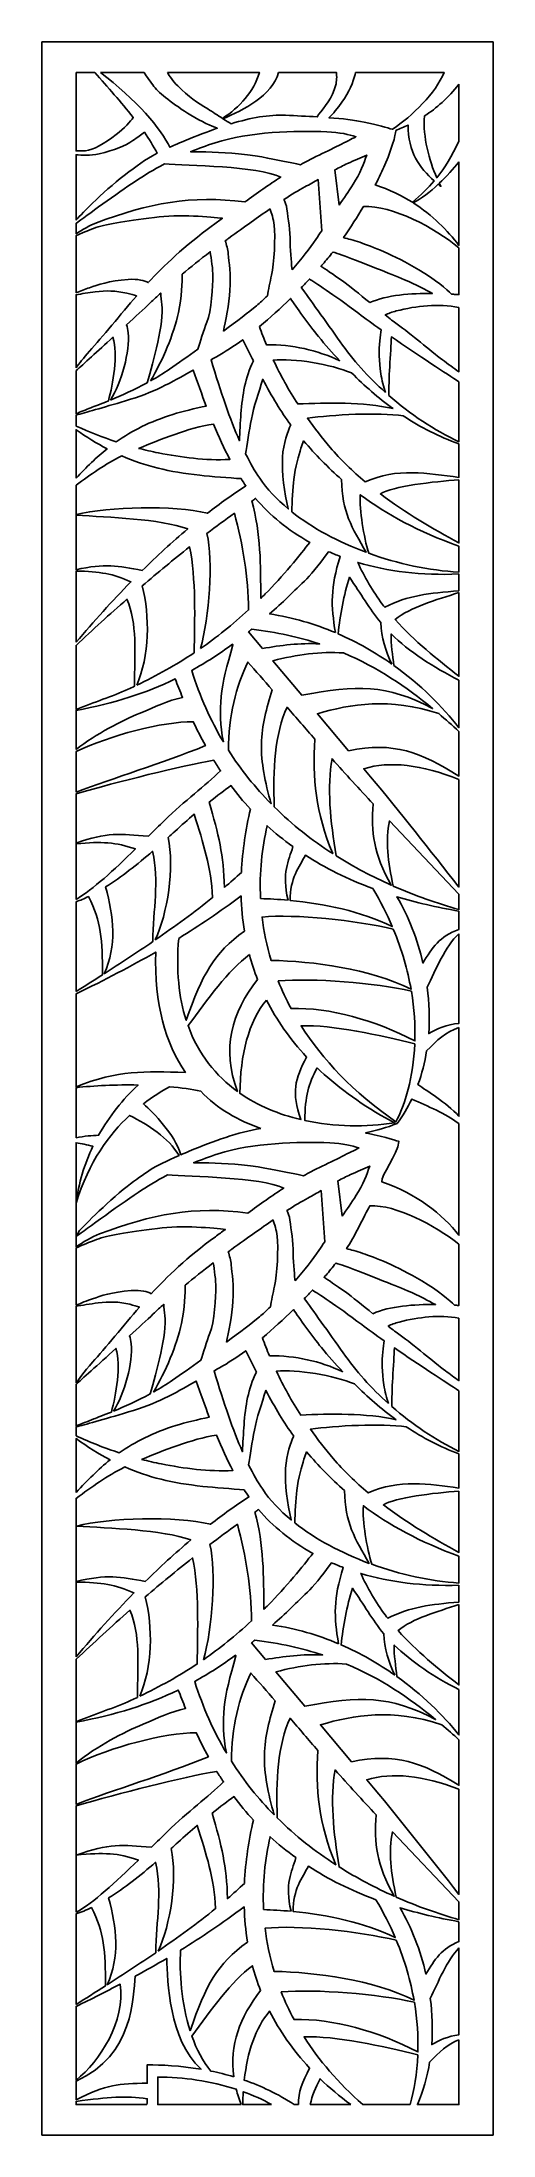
# Model space of a CAD drawing. Header units: centimetres. Extents: x 1.5 to 5.4, y -9 to 9.
import ezdxf

# ---------------------------------------------------------------- set-up
doc = ezdxf.new("R2010")
doc.units = ezdxf.units.CM
doc.header["$MEASUREMENT"] = 0
doc.layers.add('layer 1', color=7, linetype='Continuous')

msp = doc.modelspace()

# ---------------------------------------------------------------- linework, layer by layer
at = {"layer": 'layer 1', "color": 250}
for points, knots in [([(1.50051, 9.00077), (1.50051, 9.00077), (5.381, 9.00077), (5.381, 9.00077), (5.381, 9.00077), (5.381, 9.00077), (5.381, -9.00021), (5.381, -9.00021), (5.381, -9.00021), (5.381, -9.00021), (1.50051, -9.00021), (1.50051, -9.00021), (1.50051, -9.00021), (1.50051, -9.00021), (1.50051, 9.00077), (1.50051, 9.00077)], [0, 0, 0, 0, 0.2, 0.2, 0.2, 0.2, 0.4, 0.4, 0.4, 0.4, 0.6, 0.6, 0.6, 0.6, 1, 1, 1, 1]), ([(1.7947, 8.73802), (1.7947, 8.73802), (1.95523, 8.73802), (1.95523, 8.73802), (1.95523, 8.73802), (2.06526, 8.61015), (2.1817, 8.48435), (2.2867, 8.3511), (2.2867, 8.3511), (2.26106, 8.31737), (2.20999, 8.25661), (2.14037, 8.20425), (2.14037, 8.20425), (2.03775, 8.12707), (1.93881, 8.06825), (1.8765, 8.06457), (1.8765, 8.06457), (1.85176, 8.06312), (1.82182, 8.06283), (1.7947, 8.063), (1.7947, 8.063), (1.7947, 8.063), (1.7947, 8.73802), (1.7947, 8.73802)], [0, 0, 0, 0, 0.14285714, 0.14285714, 0.14285714, 0.14285714, 0.28571429, 0.28571429, 0.28571429, 0.28571429, 0.42857143, 0.42857143, 0.42857143, 0.42857143, 0.57142857, 0.57142857, 0.57142857, 0.57142857, 0.71428571, 0.71428571, 0.71428571, 0.71428571, 1, 1, 1, 1]), ([(2.00406, 8.73802), (2.00406, 8.73802), (2.37995, 8.73802), (2.37995, 8.73802), (2.37995, 8.73802), (2.40288, 8.70206), (2.43488, 8.65348), (2.46458, 8.61636), (2.46458, 8.61636), (2.51263, 8.55631), (2.62671, 8.46623), (2.78284, 8.37016), (2.78284, 8.37016), (2.87505, 8.31342), (2.95676, 8.27759), (3.00823, 8.25779), (3.00823, 8.25779), (2.92058, 8.22738), (2.83145, 8.1926), (2.742, 8.15558), (2.742, 8.15558), (2.68702, 8.13283), (2.64026, 8.11282), (2.59951, 8.09448), (2.59951, 8.09448), (2.53434, 8.24682), (2.30542, 8.50774), (2.00406, 8.73802)], [0, 0, 0, 0, 0.125, 0.125, 0.125, 0.125, 0.25, 0.25, 0.25, 0.25, 0.375, 0.375, 0.375, 0.375, 0.5, 0.5, 0.5, 0.5, 0.625, 0.625, 0.625, 0.625, 0.75, 0.75, 0.75, 0.75, 1, 1, 1, 1]), ([(2.58108, 8.73802), (2.58108, 8.73802), (3.37064, 8.73802), (3.37064, 8.73802), (3.37064, 8.73802), (3.32706, 8.57085), (3.19661, 8.43953), (3.05451, 8.34209), (3.05451, 8.34209), (3.01341, 8.3686), (2.97091, 8.39782), (2.92695, 8.4242), (2.92695, 8.4242), (2.83688, 8.47824), (2.76482, 8.52629), (2.66875, 8.62236), (2.66875, 8.62236), (2.62559, 8.66551), (2.59818, 8.70623), (2.58108, 8.73802)], [0, 0, 0, 0, 0.16666667, 0.16666667, 0.16666667, 0.16666667, 0.33333333, 0.33333333, 0.33333333, 0.33333333, 0.5, 0.5, 0.5, 0.5, 0.66666667, 0.66666667, 0.66666667, 0.66666667, 1, 1, 1, 1]), ([(3.53602, 8.73802), (3.53602, 8.73802), (4.03333, 8.73802), (4.03333, 8.73802), (4.03333, 8.73802), (4.03728, 8.70306), (4.03671, 8.66371), (4.02638, 8.62368), (4.02638, 8.62368), (4.0013, 8.52656), (3.92773, 8.43175), (3.88015, 8.37504), (3.88015, 8.37504), (3.87425, 8.36799), (3.871, 8.36152), (3.86838, 8.35571), (3.86838, 8.35571), (3.77929, 8.36122), (3.68658, 8.36557), (3.59545, 8.36991), (3.59545, 8.36991), (3.45374, 8.37666), (3.29543, 8.34704), (3.12941, 8.29715), (3.12941, 8.29715), (3.10609, 8.3096), (3.08229, 8.32424), (3.05796, 8.33986), (3.05796, 8.33986), (3.23392, 8.41424), (3.47958, 8.53713), (3.53602, 8.73802)], [0, 0, 0, 0, 0.11111111, 0.11111111, 0.11111111, 0.11111111, 0.22222222, 0.22222222, 0.22222222, 0.22222222, 0.33333333, 0.33333333, 0.33333333, 0.33333333, 0.44444444, 0.44444444, 0.44444444, 0.44444444, 0.55555556, 0.55555556, 0.55555556, 0.55555556, 0.66666667, 0.66666667, 0.66666667, 0.66666667, 0.77777778, 0.77777778, 0.77777778, 0.77777778, 1, 1, 1, 1]), ([(4.1983, 8.73802), (4.1983, 8.73802), (4.95925, 8.73802), (4.95925, 8.73802), (4.95925, 8.73802), (4.88855, 8.56138), (4.68564, 8.36211), (4.51445, 8.24887), (4.51445, 8.24887), (4.47157, 8.26183), (4.38566, 8.28621), (4.27194, 8.31057), (4.27194, 8.31057), (4.18975, 8.32818), (4.08432, 8.33998), (3.9686, 8.34884), (3.9686, 8.34884), (3.98721, 8.36605), (4.0059, 8.38551), (4.02335, 8.40718), (4.02335, 8.40718), (4.10816, 8.51244), (4.15399, 8.58827), (4.17864, 8.66905), (4.17864, 8.66905), (4.1858, 8.69248), (4.19244, 8.71617), (4.1983, 8.73802)], [0, 0, 0, 0, 0.125, 0.125, 0.125, 0.125, 0.25, 0.25, 0.25, 0.25, 0.375, 0.375, 0.375, 0.375, 0.5, 0.5, 0.5, 0.5, 0.625, 0.625, 0.625, 0.625, 0.75, 0.75, 0.75, 0.75, 1, 1, 1, 1]), ([(5.0868, 8.63737), (5.0868, 8.63737), (5.0868, 8.14693), (5.0868, 8.14693), (5.0868, 8.14693), (5.02422, 8.01623), (4.96711, 7.91985), (4.89622, 7.83197), (4.89622, 7.83197), (4.83021, 7.98198), (4.77627, 8.18095), (4.79016, 8.36354), (4.79016, 8.36354), (4.89335, 8.42974), (4.99442, 8.51716), (5.0868, 8.63737)], [0, 0, 0, 0, 0.2, 0.2, 0.2, 0.2, 0.4, 0.4, 0.4, 0.4, 0.6, 0.6, 0.6, 0.6, 1, 1, 1, 1]), ([(4.5431, 8.23991), (4.54427, 8.23954), (4.54491, 8.23936), (4.54491, 8.23936), (4.54491, 8.23936), (4.54491, 8.23936), (4.53304, 8.13254), (4.44996, 7.94265), (4.44996, 7.94265), (4.4294, 7.89564), (4.40153, 7.83696), (4.36749, 7.77098), (4.36749, 7.77098), (4.48956, 7.73009), (4.59463, 7.67892), (4.68636, 7.62123), (4.68636, 7.62123), (4.76154, 7.68586), (4.82191, 7.74425), (4.87434, 7.80559), (4.87434, 7.80559), (4.74815, 7.91683), (4.64948, 8.05308), (4.64989, 8.28585), (4.64989, 8.28585), (4.6141, 8.2688), (4.57841, 8.25365), (4.5431, 8.23991)], [0, 0, 0, 0, 0.125, 0.125, 0.125, 0.125, 0.25, 0.25, 0.25, 0.25, 0.375, 0.375, 0.375, 0.375, 0.5, 0.5, 0.5, 0.5, 0.625, 0.625, 0.625, 0.625, 0.75, 0.75, 0.75, 0.75, 1, 1, 1, 1]), ([(1.7947, 7.46674), (1.7947, 7.46674), (1.7947, 8.03008), (1.7947, 8.03008), (1.7947, 8.03008), (1.84233, 8.02464), (1.91615, 8.02155), (1.99378, 8.03885), (1.99378, 8.03885), (2.12572, 8.06825), (2.21366, 8.10502), (2.2833, 8.1528), (2.2833, 8.1528), (2.32121, 8.17879), (2.35698, 8.20479), (2.38166, 8.22308), (2.38166, 8.22308), (2.42178, 8.16509), (2.45893, 8.10523), (2.4918, 8.04289), (2.4918, 8.04289), (2.38342, 7.98681), (2.32101, 7.93838), (2.20788, 7.85186), (2.20788, 7.85186), (2.02983, 7.71571), (1.79942, 7.47483), (1.79942, 7.47483), (1.79942, 7.47483), (1.79942, 7.47483), (1.7947, 7.46674), (1.7947, 7.46674)], [0, 0, 0, 0, 0.11111111, 0.11111111, 0.11111111, 0.11111111, 0.22222222, 0.22222222, 0.22222222, 0.22222222, 0.33333333, 0.33333333, 0.33333333, 0.33333333, 0.44444444, 0.44444444, 0.44444444, 0.44444444, 0.55555556, 0.55555556, 0.55555556, 0.55555556, 0.66666667, 0.66666667, 0.66666667, 0.66666667, 0.77777778, 0.77777778, 0.77777778, 0.77777778, 1, 1, 1, 1]), ([(3.72476, 7.94396), (3.77069, 7.97045), (3.8148, 7.99398), (3.85655, 8.01386), (3.85655, 8.01386), (4.00315, 8.08367), (4.12507, 8.14523), (4.20064, 8.18412), (4.20064, 8.18412), (4.143, 8.2043), (4.06179, 8.2227), (3.9515, 8.22749), (3.9515, 8.22749), (3.67853, 8.23936), (3.28687, 8.22749), (2.99017, 8.13254), (2.99017, 8.13254), (2.9146, 8.10836), (2.84441, 8.08262), (2.77882, 8.05576), (2.77882, 8.05576), (2.87335, 8.05588), (3.04109, 8.05348), (3.19192, 8.03759), (3.19192, 8.03759), (3.41742, 8.01386), (3.48863, 7.99012), (3.61919, 7.96638), (3.61919, 7.96638), (3.66185, 7.95863), (3.69688, 7.95089), (3.72476, 7.94396)], [0, 0, 0, 0, 0.11111111, 0.11111111, 0.11111111, 0.11111111, 0.22222222, 0.22222222, 0.22222222, 0.22222222, 0.33333333, 0.33333333, 0.33333333, 0.33333333, 0.44444444, 0.44444444, 0.44444444, 0.44444444, 0.55555556, 0.55555556, 0.55555556, 0.55555556, 0.66666667, 0.66666667, 0.66666667, 0.66666667, 0.77777778, 0.77777778, 0.77777778, 0.77777778, 1, 1, 1, 1]), ([(1.7947, 7.35057), (1.7947, 7.35057), (1.7947, 7.4402), (1.7947, 7.4402), (1.7947, 7.4402), (1.88095, 7.50317), (2.15329, 7.70123), (2.3018, 7.80023), (2.3018, 7.80023), (2.37811, 7.8511), (2.46095, 7.902), (2.55408, 7.951), (2.55408, 7.951), (2.75511, 7.93689), (3.34856, 7.93308), (3.55467, 7.83867), (3.55467, 7.83867), (3.45507, 7.77348), (3.3505, 7.69987), (3.24501, 7.62378), (3.24501, 7.62378), (2.78542, 7.68526), (2.41992, 7.61308), (1.96948, 7.44418), (1.96948, 7.44418), (1.91733, 7.42462), (1.84726, 7.3836), (1.7947, 7.35057)], [0, 0, 0, 0, 0.125, 0.125, 0.125, 0.125, 0.25, 0.25, 0.25, 0.25, 0.375, 0.375, 0.375, 0.375, 0.5, 0.5, 0.5, 0.5, 0.625, 0.625, 0.625, 0.625, 0.75, 0.75, 0.75, 0.75, 1, 1, 1, 1]), ([(4.05724, 7.59628), (4.09675, 7.65424), (4.13601, 7.71274), (4.177, 7.7765), (4.177, 7.7765), (4.23491, 7.86658), (4.27185, 7.96015), (4.29358, 8.02695), (4.29358, 8.02695), (4.24507, 8.00604), (4.18619, 7.98028), (4.12952, 7.95452), (4.12952, 7.95452), (4.09003, 7.93658), (4.05487, 7.91864), (4.02079, 7.90004), (4.02079, 7.90004), (4.02079, 7.90004), (4.05724, 7.59628), (4.05724, 7.59628)], [0, 0, 0, 0, 0.16666667, 0.16666667, 0.16666667, 0.16666667, 0.33333333, 0.33333333, 0.33333333, 0.33333333, 0.5, 0.5, 0.5, 0.5, 0.66666667, 0.66666667, 0.66666667, 0.66666667, 1, 1, 1, 1]), ([(5.0868, 7.96927), (5.0868, 7.96927), (5.0868, 7.25078), (5.0868, 7.25078), (5.0868, 7.25078), (4.98557, 7.37946), (4.86194, 7.50959), (4.69245, 7.6174), (4.69245, 7.6174), (4.76384, 7.65323), (4.83877, 7.71056), (4.90908, 7.77605), (4.90908, 7.77605), (4.91663, 7.76984), (4.92426, 7.76368), (4.93194, 7.75759), (4.93194, 7.75759), (4.92735, 7.76634), (4.92277, 7.77539), (4.91822, 7.78464), (4.91822, 7.78464), (4.98021, 7.84332), (5.03827, 7.90796), (5.0868, 7.96927)], [0, 0, 0, 0, 0.14285714, 0.14285714, 0.14285714, 0.14285714, 0.28571429, 0.28571429, 0.28571429, 0.28571429, 0.42857143, 0.42857143, 0.42857143, 0.42857143, 0.57142857, 0.57142857, 0.57142857, 0.57142857, 0.71428571, 0.71428571, 0.71428571, 0.71428571, 1, 1, 1, 1]), ([(3.65246, 7.0417), (3.73179, 7.13242), (3.80526, 7.22483), (3.85655, 7.30177), (3.85655, 7.30177), (3.87385, 7.3277), (3.89062, 7.35266), (3.90702, 7.37684), (3.90702, 7.37684), (3.90702, 7.37684), (3.8759, 7.81686), (3.8759, 7.81686), (3.8759, 7.81686), (3.84158, 7.79699), (3.80433, 7.77577), (3.76161, 7.75276), (3.76161, 7.75276), (3.70812, 7.72395), (3.6489, 7.68805), (3.58203, 7.64449), (3.58203, 7.64449), (3.59214, 7.62642), (3.60244, 7.59993), (3.6074, 7.56277), (3.6074, 7.56277), (3.61889, 7.47664), (3.63612, 7.37903), (3.63612, 7.27567), (3.63612, 7.27567), (3.63612, 7.18633), (3.64897, 7.07125), (3.65246, 7.0417)], [0, 0, 0, 0, 0.11111111, 0.11111111, 0.11111111, 0.11111111, 0.22222222, 0.22222222, 0.22222222, 0.22222222, 0.33333333, 0.33333333, 0.33333333, 0.33333333, 0.44444444, 0.44444444, 0.44444444, 0.44444444, 0.55555556, 0.55555556, 0.55555556, 0.55555556, 0.66666667, 0.66666667, 0.66666667, 0.66666667, 0.77777778, 0.77777778, 0.77777778, 0.77777778, 1, 1, 1, 1]), ([(3.0612, 6.51424), (3.17649, 6.59809), (3.27996, 6.67603), (3.34621, 6.73208), (3.34621, 6.73208), (3.37489, 6.75634), (3.40643, 6.78517), (3.43954, 6.81709), (3.43954, 6.81709), (3.44839, 6.86607), (3.46187, 6.93708), (3.47534, 6.99431), (3.47534, 6.99431), (3.49831, 7.09192), (3.5098, 7.32735), (3.49831, 7.42497), (3.49831, 7.42497), (3.49212, 7.47752), (3.47594, 7.52841), (3.46233, 7.5642), (3.46233, 7.5642), (3.36148, 7.49495), (3.2452, 7.41182), (3.10884, 7.31363), (3.10884, 7.31363), (3.09832, 7.30605), (3.08795, 7.29859), (3.07773, 7.29117), (3.07773, 7.29117), (3.08799, 7.25789), (3.09947, 7.21458), (3.10322, 7.17704), (3.10322, 7.17704), (3.11053, 7.10385), (3.12517, 7.0087), (3.11785, 6.86232), (3.11785, 6.86232), (3.11237, 6.75244), (3.078, 6.58896), (3.0612, 6.51424)], [0, 0, 0, 0, 0.09090909, 0.09090909, 0.09090909, 0.09090909, 0.18181818, 0.18181818, 0.18181818, 0.18181818, 0.27272727, 0.27272727, 0.27272727, 0.27272727, 0.36363636, 0.36363636, 0.36363636, 0.36363636, 0.45454545, 0.45454545, 0.45454545, 0.45454545, 0.54545455, 0.54545455, 0.54545455, 0.54545455, 0.63636364, 0.63636364, 0.63636364, 0.63636364, 0.72727273, 0.72727273, 0.72727273, 0.72727273, 0.81818182, 0.81818182, 0.81818182, 0.81818182, 1, 1, 1, 1]), ([(5.0868, 7.22903), (5.0868, 7.22903), (5.0868, 6.82755), (5.0868, 6.82755), (5.0868, 6.82755), (5.07715, 6.82798), (5.06701, 6.82849), (5.05631, 6.82916), (5.05631, 6.82916), (5.04564, 6.82983), (5.03459, 6.83051), (5.02326, 6.83113), (5.02326, 6.83113), (4.97934, 6.87433), (4.88981, 6.95261), (4.74257, 7.04003), (4.74257, 7.04003), (4.51936, 7.17256), (4.338, 7.24232), (4.23336, 7.2772), (4.23336, 7.2772), (4.1818, 7.29439), (4.13194, 7.30819), (4.09461, 7.31777), (4.09461, 7.31777), (4.15729, 7.40715), (4.2147, 7.49836), (4.26519, 7.5849), (4.26519, 7.5849), (4.51271, 7.59525), (4.88037, 7.40267), (5.0868, 7.22903)], [0, 0, 0, 0, 0.11111111, 0.11111111, 0.11111111, 0.11111111, 0.22222222, 0.22222222, 0.22222222, 0.22222222, 0.33333333, 0.33333333, 0.33333333, 0.33333333, 0.44444444, 0.44444444, 0.44444444, 0.44444444, 0.55555556, 0.55555556, 0.55555556, 0.55555556, 0.66666667, 0.66666667, 0.66666667, 0.66666667, 0.77777778, 0.77777778, 0.77777778, 0.77777778, 1, 1, 1, 1]), ([(1.7947, 6.84198), (1.7947, 6.84198), (1.7947, 7.33473), (1.7947, 7.33473), (1.7947, 7.33473), (1.83962, 7.35422), (1.89731, 7.37855), (1.94575, 7.39671), (1.94575, 7.39671), (2.04069, 7.43232), (2.20685, 7.45605), (2.46796, 7.49166), (2.46796, 7.49166), (2.68186, 7.52083), (2.95941, 7.49426), (3.05279, 7.4837), (3.05279, 7.4837), (3.02385, 7.46251), (2.99505, 7.44137), (2.96642, 7.42045), (2.96642, 7.42045), (2.72786, 7.2461), (2.54606, 7.07179), (2.41552, 6.93036), (2.41552, 6.93036), (2.3833, 6.94744), (2.32896, 6.96376), (2.24246, 6.95758), (2.24246, 6.95758), (2.0763, 6.94571), (1.98135, 6.9101), (1.91014, 6.88637), (1.91014, 6.88637), (1.87463, 6.87453), (1.83026, 6.85679), (1.7947, 6.84198)], [0, 0, 0, 0, 0.1, 0.1, 0.1, 0.1, 0.2, 0.2, 0.2, 0.2, 0.3, 0.3, 0.3, 0.3, 0.4, 0.4, 0.4, 0.4, 0.5, 0.5, 0.5, 0.5, 0.6, 0.6, 0.6, 0.6, 0.7, 0.7, 0.7, 0.7, 0.8, 0.8, 0.8, 0.8, 1, 1, 1, 1]), ([(2.43404, 6.08447), (2.49145, 6.11632), (2.54744, 6.1504), (2.59851, 6.18614), (2.59851, 6.18614), (2.67174, 6.23741), (2.75625, 6.29661), (2.84267, 6.35776), (2.84267, 6.35776), (2.86321, 6.42078), (2.88908, 6.51673), (2.92024, 6.59152), (2.92024, 6.59152), (2.95683, 6.67935), (2.97148, 6.91355), (2.97148, 6.98675), (2.97148, 6.98675), (2.97148, 7.03796), (2.95713, 7.13933), (2.94852, 7.19561), (2.94852, 7.19561), (2.85827, 7.12741), (2.78025, 7.06507), (2.70635, 7.00258), (2.70635, 7.00258), (2.70666, 6.94107), (2.70373, 6.80371), (2.67569, 6.67473), (2.67569, 6.67473), (2.63407, 6.48328), (2.53904, 6.26279), (2.43404, 6.08447)], [0, 0, 0, 0, 0.11111111, 0.11111111, 0.11111111, 0.11111111, 0.22222222, 0.22222222, 0.22222222, 0.22222222, 0.33333333, 0.33333333, 0.33333333, 0.33333333, 0.44444444, 0.44444444, 0.44444444, 0.44444444, 0.55555556, 0.55555556, 0.55555556, 0.55555556, 0.66666667, 0.66666667, 0.66666667, 0.66666667, 0.77777778, 0.77777778, 0.77777778, 0.77777778, 1, 1, 1, 1]), ([(4.32112, 6.75843), (4.46563, 6.82466), (4.67694, 6.83879), (4.85957, 6.83681), (4.85957, 6.83681), (4.79425, 6.87144), (4.72196, 6.90897), (4.67979, 6.92843), (4.67979, 6.92843), (4.58911, 6.97027), (4.39379, 7.04701), (4.19849, 7.12373), (4.19849, 7.12373), (4.11053, 7.15829), (4.04662, 7.18015), (4.00293, 7.1937), (4.00293, 7.1937), (3.97466, 7.15748), (3.94563, 7.12212), (3.91589, 7.08813), (3.91589, 7.08813), (3.9109, 7.08241), (3.90585, 7.07672), (3.90078, 7.07097), (3.90078, 7.07097), (3.93494, 7.04867), (4.00365, 7.00302), (4.0844, 6.94534), (4.0844, 6.94534), (4.14251, 6.90384), (4.23188, 6.83106), (4.32112, 6.75843)], [0, 0, 0, 0, 0.11111111, 0.11111111, 0.11111111, 0.11111111, 0.22222222, 0.22222222, 0.22222222, 0.22222222, 0.33333333, 0.33333333, 0.33333333, 0.33333333, 0.44444444, 0.44444444, 0.44444444, 0.44444444, 0.55555556, 0.55555556, 0.55555556, 0.55555556, 0.66666667, 0.66666667, 0.66666667, 0.66666667, 0.77777778, 0.77777778, 0.77777778, 0.77777778, 1, 1, 1, 1]), ([(1.7947, 6.19753), (1.7947, 6.19753), (1.7947, 6.82608), (1.7947, 6.82608), (1.7947, 6.82608), (1.84095, 6.8339), (1.90479, 6.84416), (1.95762, 6.85076), (1.95762, 6.85076), (2.05256, 6.86263), (2.13564, 6.86263), (2.23059, 6.83889), (2.23059, 6.83889), (2.26283, 6.83084), (2.291, 6.82279), (2.31409, 6.81566), (2.31409, 6.81566), (2.31397, 6.81549), (2.31381, 6.81532), (2.31367, 6.81516), (2.31367, 6.81516), (2.18311, 6.66088), (2.01696, 6.45911), (1.91014, 6.34043), (1.91014, 6.34043), (1.85796, 6.28244), (1.81994, 6.23298), (1.7947, 6.19753)], [0, 0, 0, 0, 0.125, 0.125, 0.125, 0.125, 0.25, 0.25, 0.25, 0.25, 0.375, 0.375, 0.375, 0.375, 0.5, 0.5, 0.5, 0.5, 0.625, 0.625, 0.625, 0.625, 0.75, 0.75, 0.75, 0.75, 1, 1, 1, 1]), ([(4.45602, 5.9848), (4.44098, 6.03084), (4.42366, 6.09122), (4.41504, 6.14726), (4.41504, 6.14726), (4.39797, 6.25817), (4.39797, 6.35203), (4.4065, 6.42881), (4.4065, 6.42881), (4.41052, 6.46491), (4.41451, 6.49915), (4.41763, 6.52528), (4.41763, 6.52528), (4.34478, 6.57613), (4.27813, 6.62391), (4.22498, 6.66418), (4.22498, 6.66418), (3.99926, 6.83518), (3.84708, 6.93264), (3.80121, 6.96121), (3.80121, 6.96121), (3.77848, 6.93683), (3.75518, 6.91235), (3.73145, 6.88784), (3.73145, 6.88784), (3.79348, 6.80261), (3.94617, 6.59207), (4.06568, 6.42134), (4.06568, 6.42134), (4.17393, 6.26669), (4.30721, 6.11832), (4.45602, 5.9848)], [0, 0, 0, 0, 0.11111111, 0.11111111, 0.11111111, 0.11111111, 0.22222222, 0.22222222, 0.22222222, 0.22222222, 0.33333333, 0.33333333, 0.33333333, 0.33333333, 0.44444444, 0.44444444, 0.44444444, 0.44444444, 0.55555556, 0.55555556, 0.55555556, 0.55555556, 0.66666667, 0.66666667, 0.66666667, 0.66666667, 0.77777778, 0.77777778, 0.77777778, 0.77777778, 1, 1, 1, 1]), ([(2.09135, 5.92078), (2.18281, 5.95901), (2.29579, 6.00977), (2.4058, 6.06902), (2.4058, 6.06902), (2.46018, 6.25988), (2.5526, 6.5839), (2.53279, 6.74243), (2.53279, 6.74243), (2.52904, 6.77244), (2.52529, 6.80992), (2.52246, 6.83997), (2.52246, 6.83997), (2.49305, 6.8129), (2.46321, 6.78497), (2.43236, 6.75582), (2.43236, 6.75582), (2.37688, 6.70343), (2.30462, 6.63665), (2.22801, 6.56648), (2.22801, 6.56648), (2.23477, 6.54856), (2.2407, 6.52582), (2.24322, 6.49798), (2.24322, 6.49798), (2.25738, 6.3422), (2.18784, 6.06989), (2.09135, 5.92078)], [0, 0, 0, 0, 0.125, 0.125, 0.125, 0.125, 0.25, 0.25, 0.25, 0.25, 0.375, 0.375, 0.375, 0.375, 0.5, 0.5, 0.5, 0.5, 0.625, 0.625, 0.625, 0.625, 0.75, 0.75, 0.75, 0.75, 1, 1, 1, 1]), ([(4.06248, 6.25832), (3.99879, 6.32633), (3.93769, 6.39608), (3.87904, 6.46645), (3.87904, 6.46645), (3.79498, 6.56732), (3.68516, 6.72546), (3.63831, 6.79402), (3.63831, 6.79402), (3.55281, 6.71006), (3.46282, 6.62769), (3.37106, 6.55169), (3.37106, 6.55169), (3.39041, 6.49861), (3.41073, 6.44678), (3.43204, 6.39602), (3.43204, 6.39602), (3.65548, 6.39866), (3.86427, 6.35084), (4.06248, 6.25832)], [0, 0, 0, 0, 0.16666667, 0.16666667, 0.16666667, 0.16666667, 0.33333333, 0.33333333, 0.33333333, 0.33333333, 0.5, 0.5, 0.5, 0.5, 0.66666667, 0.66666667, 0.66666667, 0.66666667, 1, 1, 1, 1]), ([(5.0868, 6.71565), (5.0868, 6.71565), (5.0868, 6.16413), (5.0868, 6.16413), (5.0868, 6.16413), (5.04314, 6.19497), (4.99027, 6.23286), (4.94442, 6.26725), (4.94442, 6.26725), (4.84519, 6.34168), (4.67153, 6.49052), (4.55576, 6.57321), (4.55576, 6.57321), (4.52757, 6.59335), (4.492, 6.62087), (4.45268, 6.65214), (4.45268, 6.65214), (4.47746, 6.66319), (4.51454, 6.67843), (4.5468, 6.68651), (4.5468, 6.68651), (4.72652, 6.73142), (4.90591, 6.75227), (5.0868, 6.71565)], [0, 0, 0, 0, 0.14285714, 0.14285714, 0.14285714, 0.14285714, 0.28571429, 0.28571429, 0.28571429, 0.28571429, 0.42857143, 0.42857143, 0.42857143, 0.42857143, 0.57142857, 0.57142857, 0.57142857, 0.57142857, 0.71428571, 0.71428571, 0.71428571, 0.71428571, 1, 1, 1, 1]), ([(1.7947, 5.80282), (1.7947, 5.80282), (1.7947, 6.1736), (1.7947, 6.1736), (1.7947, 6.1736), (1.8558, 6.22857), (1.98088, 6.34128), (2.11131, 6.45996), (2.11131, 6.45996), (2.15633, 6.30993), (2.1143, 6.062), (2.07209, 5.91278), (2.07209, 5.91278), (2.00513, 5.88517), (1.95151, 5.86488), (1.92201, 5.85382), (1.92201, 5.85382), (1.87822, 5.8374), (1.83191, 5.81847), (1.7947, 5.80282)], [0, 0, 0, 0, 0.16666667, 0.16666667, 0.16666667, 0.16666667, 0.33333333, 0.33333333, 0.33333333, 0.33333333, 0.5, 0.5, 0.5, 0.5, 0.66666667, 0.66666667, 0.66666667, 0.66666667, 1, 1, 1, 1]), ([(3.31951, 6.25648), (3.28971, 6.31544), (3.25932, 6.3765), (3.22778, 6.4396), (3.22778, 6.4396), (3.15222, 6.38407), (3.07651, 6.33432), (3.00203, 6.29296), (3.00203, 6.29296), (2.98634, 6.28424), (2.97106, 6.27572), (2.95619, 6.26733), (2.95619, 6.26733), (3.04099, 5.98232), (3.119, 5.7551), (3.19979, 5.57108), (3.19979, 5.57108), (3.20245, 5.64131), (3.20767, 5.7343), (3.21286, 5.80189), (3.21286, 5.80189), (3.22552, 5.96641), (3.24822, 6.11118), (3.31951, 6.25648)], [0, 0, 0, 0, 0.14285714, 0.14285714, 0.14285714, 0.14285714, 0.28571429, 0.28571429, 0.28571429, 0.28571429, 0.42857143, 0.42857143, 0.42857143, 0.42857143, 0.57142857, 0.57142857, 0.57142857, 0.57142857, 0.71428571, 0.71428571, 0.71428571, 0.71428571, 1, 1, 1, 1]), ([(5.0868, 6.07786), (5.0868, 6.07786), (5.0868, 5.56159), (5.0868, 5.56159), (5.0868, 5.56159), (4.87498, 5.66093), (4.66814, 5.79909), (4.48365, 5.96031), (4.48365, 5.96031), (4.48432, 6.01918), (4.48631, 6.11843), (4.49183, 6.20698), (4.49183, 6.20698), (4.49769, 6.30075), (4.50353, 6.40663), (4.50663, 6.46371), (4.50663, 6.46371), (4.73381, 6.30782), (4.99029, 6.14049), (5.0868, 6.07786)], [0, 0, 0, 0, 0.16666667, 0.16666667, 0.16666667, 0.16666667, 0.33333333, 0.33333333, 0.33333333, 0.33333333, 0.5, 0.5, 0.5, 0.5, 0.66666667, 0.66666667, 0.66666667, 0.66666667, 1, 1, 1, 1]), ([(1.7947, 5.69611), (1.7947, 5.69611), (1.7947, 5.79113), (1.7947, 5.79113), (1.7947, 5.79113), (1.87526, 5.81346), (2.01944, 5.85412), (2.21872, 5.91317), (2.21872, 5.91317), (2.46398, 5.98583), (2.60495, 6.06547), (2.80128, 6.17867), (2.80128, 6.17867), (2.83936, 6.06999), (2.87656, 5.96679), (2.91415, 5.86887), (2.91415, 5.86887), (2.82104, 5.84887), (2.70506, 5.822), (2.62636, 5.7971), (2.62636, 5.7971), (2.42864, 5.73451), (2.2761, 5.65779), (2.14078, 5.56164), (2.14078, 5.56164), (2.02361, 5.60034), (1.90917, 5.64559), (1.7947, 5.69611)], [0, 0, 0, 0, 0.125, 0.125, 0.125, 0.125, 0.25, 0.25, 0.25, 0.25, 0.375, 0.375, 0.375, 0.375, 0.5, 0.5, 0.5, 0.5, 0.625, 0.625, 0.625, 0.625, 0.75, 0.75, 0.75, 0.75, 1, 1, 1, 1]), ([(4.52029, 5.84671), (4.39388, 5.93913), (4.27521, 6.04325), (4.16386, 6.15385), (4.16386, 6.15385), (3.98846, 6.22779), (3.6652, 6.28254), (3.49086, 6.26394), (3.49086, 6.26394), (3.55321, 6.13175), (3.62291, 6.00683), (3.70049, 5.88694), (3.70049, 5.88694), (3.94891, 5.8975), (4.26594, 5.90446), (4.52029, 5.84671)], [0, 0, 0, 0, 0.2, 0.2, 0.2, 0.2, 0.4, 0.4, 0.4, 0.4, 0.6, 0.6, 0.6, 0.6, 1, 1, 1, 1]), ([(3.64024, 5.70624), (3.55535, 5.8197), (3.47862, 5.95135), (3.40059, 6.09906), (3.40059, 6.09906), (3.36677, 5.99016), (3.32153, 5.85901), (3.30215, 5.75725), (3.30215, 5.75725), (3.28317, 5.65763), (3.26418, 5.53384), (3.25291, 5.45717), (3.25291, 5.45717), (3.29168, 5.37914), (3.33154, 5.30994), (3.37344, 5.2481), (3.37344, 5.2481), (3.4369, 5.15444), (3.52049, 5.06598), (3.61905, 4.98429), (3.61905, 4.98429), (3.58338, 5.12902), (3.56424, 5.28752), (3.57045, 5.43048), (3.57045, 5.43048), (3.57554, 5.54771), (3.6184, 5.65736), (3.64024, 5.70624)], [0, 0, 0, 0, 0.125, 0.125, 0.125, 0.125, 0.25, 0.25, 0.25, 0.25, 0.375, 0.375, 0.375, 0.375, 0.5, 0.5, 0.5, 0.5, 0.625, 0.625, 0.625, 0.625, 0.75, 0.75, 0.75, 0.75, 1, 1, 1, 1]), ([(5.0868, 5.54545), (5.0868, 5.54545), (5.0868, 5.25583), (5.0868, 5.25583), (5.0868, 5.25583), (4.82038, 5.28975), (4.55188, 5.34), (4.28095, 5.21762), (4.28095, 5.21762), (4.17206, 5.30897), (4.07032, 5.4073), (3.97983, 5.51347), (3.97983, 5.51347), (3.90994, 5.59547), (3.84456, 5.67894), (3.78353, 5.76468), (3.78353, 5.76468), (4.00166, 5.79403), (4.39074, 5.81741), (4.60861, 5.78498), (4.60861, 5.78498), (4.75752, 5.68556), (4.91672, 5.60311), (5.0868, 5.54545)], [0, 0, 0, 0, 0.14285714, 0.14285714, 0.14285714, 0.14285714, 0.28571429, 0.28571429, 0.28571429, 0.28571429, 0.42857143, 0.42857143, 0.42857143, 0.42857143, 0.57142857, 0.57142857, 0.57142857, 0.57142857, 0.71428571, 0.71428571, 0.71428571, 0.71428571, 1, 1, 1, 1]), ([(1.7947, 5.24863), (1.7947, 5.24863), (1.7947, 5.66552), (1.7947, 5.66552), (1.7947, 5.66552), (1.8855, 5.60167), (1.97297, 5.54731), (2.06072, 5.50102), (2.06072, 5.50102), (1.96957, 5.42766), (1.88414, 5.34416), (1.7947, 5.24863)], [0, 0, 0, 0, 0.25, 0.25, 0.25, 0.25, 0.5, 0.5, 0.5, 0.5, 1, 1, 1, 1]), ([(2.33255, 5.50508), (2.38825, 5.49065), (2.44485, 5.47773), (2.50263, 5.46649), (2.50263, 5.46649), (2.7015, 5.4278), (2.90345, 5.39903), (3.11763, 5.40986), (3.11763, 5.40986), (3.06758, 5.5042), (3.02092, 5.60572), (2.97566, 5.71456), (2.97566, 5.71456), (2.75975, 5.6803), (2.52003, 5.58179), (2.33255, 5.50508)], [0, 0, 0, 0, 0.2, 0.2, 0.2, 0.2, 0.4, 0.4, 0.4, 0.4, 0.6, 0.6, 0.6, 0.6, 1, 1, 1, 1]), ([(1.7947, 4.93705), (1.7947, 4.93705), (1.7947, 5.18825), (1.7947, 5.18825), (1.7947, 5.18825), (1.92223, 5.28273), (2.04233, 5.3672), (2.18733, 5.43992), (2.18733, 5.43992), (2.38687, 5.35258), (2.59664, 5.30246), (2.85782, 5.27343), (2.85782, 5.27343), (2.95737, 5.26237), (3.11279, 5.25134), (3.21378, 5.24469), (3.21378, 5.24469), (3.22719, 5.22379), (3.24085, 5.20332), (3.25484, 5.18325), (3.25484, 5.18325), (3.14007, 5.10807), (3.03004, 5.02943), (2.92393, 4.94757), (2.92393, 4.94757), (2.63003, 5.01844), (2.07762, 5.00348), (1.7947, 4.93705)], [0, 0, 0, 0, 0.125, 0.125, 0.125, 0.125, 0.25, 0.25, 0.25, 0.25, 0.375, 0.375, 0.375, 0.375, 0.5, 0.5, 0.5, 0.5, 0.625, 0.625, 0.625, 0.625, 0.75, 0.75, 0.75, 0.75, 1, 1, 1, 1]), ([(4.07839, 5.23669), (3.9598, 5.34037), (3.85296, 5.45135), (3.75145, 5.56972), (3.75145, 5.56972), (3.74346, 5.54872), (3.73529, 5.52629), (3.72855, 5.5061), (3.72855, 5.5061), (3.70794, 5.44423), (3.68044, 5.34799), (3.66669, 5.238), (3.66669, 5.238), (3.65776, 5.16663), (3.65172, 5.04029), (3.64859, 4.96036), (3.64859, 4.96036), (3.82644, 4.81955), (4.04895, 4.70021), (4.28898, 4.61118), (4.28898, 4.61118), (4.16888, 4.82097), (4.07752, 4.9617), (4.07839, 5.23669)], [0, 0, 0, 0, 0.14285714, 0.14285714, 0.14285714, 0.14285714, 0.28571429, 0.28571429, 0.28571429, 0.28571429, 0.42857143, 0.42857143, 0.42857143, 0.42857143, 0.57142857, 0.57142857, 0.57142857, 0.57142857, 0.71428571, 0.71428571, 0.71428571, 0.71428571, 1, 1, 1, 1]), ([(5.0868, 5.2343), (5.0868, 5.2343), (5.0868, 4.69182), (5.0868, 4.69182), (5.0868, 4.69182), (4.86056, 4.81266), (4.62602, 4.95149), (4.41113, 5.11401), (4.41113, 5.11401), (4.51725, 5.17972), (4.87002, 5.21987), (5.0868, 5.2343)], [0, 0, 0, 0, 0.25, 0.25, 0.25, 0.25, 0.5, 0.5, 0.5, 0.5, 1, 1, 1, 1]), ([(3.38208, 4.21464), (3.39493, 4.22722), (3.40784, 4.23995), (3.42075, 4.25286), (3.42075, 4.25286), (3.56733, 4.39944), (3.72563, 4.59571), (3.80473, 4.69669), (3.80473, 4.69669), (3.6154, 4.80183), (3.45859, 4.93128), (3.33809, 5.07429), (3.33809, 5.07429), (3.32752, 5.06709), (3.31695, 5.05991), (3.30642, 5.05267), (3.30642, 5.05267), (3.38283, 4.77067), (3.38289, 4.50115), (3.38208, 4.21464)], [0, 0, 0, 0, 0.16666667, 0.16666667, 0.16666667, 0.16666667, 0.33333333, 0.33333333, 0.33333333, 0.33333333, 0.5, 0.5, 0.5, 0.5, 0.66666667, 0.66666667, 0.66666667, 0.66666667, 1, 1, 1, 1]), ([(5.0868, 4.66348), (5.0868, 4.66348), (5.0868, 4.44055), (5.0868, 4.44055), (5.0868, 4.44055), (4.83042, 4.45492), (4.56161, 4.51248), (4.31085, 4.60317), (4.31085, 4.60317), (4.26846, 4.7459), (4.22946, 4.97249), (4.23903, 5.10656), (4.23903, 5.10656), (4.46598, 4.93651), (4.73719, 4.78886), (5.0868, 4.66348)], [0, 0, 0, 0, 0.2, 0.2, 0.2, 0.2, 0.4, 0.4, 0.4, 0.4, 0.6, 0.6, 0.6, 0.6, 1, 1, 1, 1]), ([(1.7947, 4.46077), (1.7947, 4.46077), (1.7947, 4.93067), (1.7947, 4.93067), (1.7947, 4.93067), (2.07792, 4.91071), (2.50939, 4.90146), (2.75554, 4.81234), (2.75554, 4.81234), (2.61947, 4.69874), (2.48958, 4.57972), (2.36391, 4.45582), (2.36391, 4.45582), (2.15567, 4.49528), (2.03955, 4.51806), (1.7947, 4.46077)], [0, 0, 0, 0, 0.2, 0.2, 0.2, 0.2, 0.4, 0.4, 0.4, 0.4, 0.6, 0.6, 0.6, 0.6, 1, 1, 1, 1]), ([(2.86344, 3.78284), (3.003, 3.87941), (3.13972, 3.98865), (3.2787, 4.11652), (3.2787, 4.11652), (3.27308, 4.39559), (3.23038, 4.67799), (3.15573, 4.94713), (3.15573, 4.94713), (3.07636, 4.89039), (2.99789, 4.83247), (2.92025, 4.77346), (2.92025, 4.77346), (2.97277, 4.53241), (2.94443, 4.05909), (2.86344, 3.78284)], [0, 0, 0, 0, 0.2, 0.2, 0.2, 0.2, 0.4, 0.4, 0.4, 0.4, 0.6, 0.6, 0.6, 0.6, 1, 1, 1, 1]), ([(2.31579, 3.46833), (2.49004, 3.55162), (2.65246, 3.64165), (2.81047, 3.74687), (2.81047, 3.74687), (2.81414, 4.02846), (2.82761, 4.38587), (2.77044, 4.65753), (2.77044, 4.65753), (2.63257, 4.54893), (2.49722, 4.43713), (2.36397, 4.32283), (2.36397, 4.32283), (2.4309, 4.06506), (2.42505, 3.71652), (2.31579, 3.46833)], [0, 0, 0, 0, 0.2, 0.2, 0.2, 0.2, 0.4, 0.4, 0.4, 0.4, 0.6, 0.6, 0.6, 0.6, 1, 1, 1, 1]), ([(4.02532, 3.92023), (3.98558, 4.15186), (3.98051, 4.30763), (4.06646, 4.5755), (4.06646, 4.5755), (4.0324, 4.58844), (3.99913, 4.6021), (3.96661, 4.61644), (3.96661, 4.61644), (3.91625, 4.54902), (3.82902, 4.43496), (3.77798, 4.38391), (3.77798, 4.38391), (3.66926, 4.2752), (3.56374, 4.17434), (3.45875, 4.08098), (3.45875, 4.08098), (3.65909, 4.05117), (3.84883, 3.99496), (4.02532, 3.92023)], [0, 0, 0, 0, 0.16666667, 0.16666667, 0.16666667, 0.16666667, 0.33333333, 0.33333333, 0.33333333, 0.33333333, 0.5, 0.5, 0.5, 0.5, 0.66666667, 0.66666667, 0.66666667, 0.66666667, 1, 1, 1, 1]), ([(5.0868, 4.4249), (5.0868, 4.4249), (5.0868, 4.28074), (5.0868, 4.28074), (5.0868, 4.28074), (4.82823, 4.25833), (4.65047, 4.24235), (4.4489, 4.1386), (4.4489, 4.1386), (4.44191, 4.14749), (4.43502, 4.15642), (4.42822, 4.16542), (4.42822, 4.16542), (4.34581, 4.27436), (4.27359, 4.40191), (4.21688, 4.52455), (4.21688, 4.52455), (4.47181, 4.44824), (4.76353, 4.41017), (5.0868, 4.4249)], [0, 0, 0, 0, 0.16666667, 0.16666667, 0.16666667, 0.16666667, 0.33333333, 0.33333333, 0.33333333, 0.33333333, 0.5, 0.5, 0.5, 0.5, 0.66666667, 0.66666667, 0.66666667, 0.66666667, 1, 1, 1, 1]), ([(1.7947, 3.83774), (1.7947, 3.83774), (1.7947, 4.44987), (1.7947, 4.44987), (1.7947, 4.44987), (1.99908, 4.44634), (2.1144, 4.42679), (2.26572, 4.3572), (2.26572, 4.3572), (2.10382, 4.19164), (1.94828, 4.01803), (1.7947, 3.83774)], [0, 0, 0, 0, 0.25, 0.25, 0.25, 0.25, 0.5, 0.5, 0.5, 0.5, 1, 1, 1, 1]), ([(4.51042, 3.64994), (4.45616, 3.76571), (4.42048, 3.87717), (4.41501, 4.0063), (4.41501, 4.0063), (4.31389, 4.12858), (4.247, 4.25368), (4.14485, 4.39718), (4.14485, 4.39718), (4.09802, 4.24755), (4.06447, 4.0671), (4.04794, 3.91047), (4.04794, 3.91047), (4.21493, 3.8378), (4.36988, 3.74871), (4.51042, 3.64994)], [0, 0, 0, 0, 0.2, 0.2, 0.2, 0.2, 0.4, 0.4, 0.4, 0.4, 0.6, 0.6, 0.6, 0.6, 1, 1, 1, 1]), ([(1.7947, 3.25959), (1.7947, 3.25959), (1.7947, 3.81064), (1.7947, 3.81064), (1.7947, 3.81064), (1.9383, 3.94529), (2.08381, 4.0781), (2.23176, 4.20807), (2.23176, 4.20807), (2.32288, 3.99736), (2.298, 3.74977), (2.29613, 3.45897), (2.29613, 3.45897), (2.27839, 3.45059), (2.26049, 3.44223), (2.24249, 3.43397), (2.24249, 3.43397), (2.1024, 3.36967), (1.95432, 3.32424), (1.7947, 3.25959)], [0, 0, 0, 0, 0.16666667, 0.16666667, 0.16666667, 0.16666667, 0.33333333, 0.33333333, 0.33333333, 0.33333333, 0.5, 0.5, 0.5, 0.5, 0.66666667, 0.66666667, 0.66666667, 0.66666667, 1, 1, 1, 1]), ([(5.0868, 4.26593), (5.0868, 4.26593), (5.0868, 3.54514), (5.0868, 3.54514), (5.0868, 3.54514), (4.90044, 3.68976), (4.70269, 3.84973), (4.53753, 4.03341), (4.53753, 4.03341), (4.67211, 4.14251), (4.88729, 4.19841), (5.0868, 4.26593)], [0, 0, 0, 0, 0.25, 0.25, 0.25, 0.25, 0.5, 0.5, 0.5, 0.5, 1, 1, 1, 1]), ([(3.1439, 3.81463), (3.03598, 3.4557), (3.00892, 3.26762), (3.06098, 2.98154), (3.06098, 2.98154), (2.9515, 3.16605), (2.85945, 3.37011), (2.7893, 3.59563), (2.7893, 3.59563), (2.9103, 3.66248), (3.02573, 3.73734), (3.13881, 3.82041), (3.13881, 3.82041), (3.14052, 3.81849), (3.14219, 3.81655), (3.1439, 3.81463)], [0, 0, 0, 0, 0.2, 0.2, 0.2, 0.2, 0.4, 0.4, 0.4, 0.4, 0.6, 0.6, 0.6, 0.6, 1, 1, 1, 1]), ([(3.39741, 3.785), (3.55434, 3.80905), (3.71796, 3.83439), (3.88902, 3.82327), (3.88902, 3.82327), (3.71273, 3.8816), (3.51989, 3.92513), (3.30565, 3.95006), (3.30565, 3.95006), (3.29632, 3.94241), (3.28698, 3.93486), (3.27763, 3.92732), (3.27763, 3.92732), (3.27763, 3.92732), (3.39741, 3.785), (3.39741, 3.785)], [0, 0, 0, 0, 0.2, 0.2, 0.2, 0.2, 0.4, 0.4, 0.4, 0.4, 0.6, 0.6, 0.6, 0.6, 1, 1, 1, 1]), ([(5.0868, 3.51275), (5.0868, 3.51275), (5.0868, 3.10257), (5.0868, 3.10257), (5.0868, 3.10257), (4.94589, 3.28609), (4.75601, 3.47463), (4.52722, 3.63801), (4.52722, 3.63801), (4.51873, 3.7262), (4.50093, 3.82046), (4.50434, 3.90899), (4.50434, 3.90899), (4.65509, 3.76104), (4.86992, 3.61984), (5.0868, 3.51275)], [0, 0, 0, 0, 0.2, 0.2, 0.2, 0.2, 0.4, 0.4, 0.4, 0.4, 0.6, 0.6, 0.6, 0.6, 1, 1, 1, 1]), ([(3.10437, 2.91089), (3.10695, 3.19593), (3.17026, 3.46427), (3.27249, 3.66765), (3.27249, 3.66765), (3.3418, 3.58805), (3.41087, 3.5082), (3.47985, 3.42831), (3.47985, 3.42831), (3.43243, 3.2729), (3.39105, 3.12178), (3.38813, 2.96335), (3.38813, 2.96335), (3.3852, 2.80341), (3.4196, 2.63598), (3.47185, 2.44903), (3.47185, 2.44903), (3.33666, 2.5865), (3.21286, 2.73995), (3.10437, 2.91089)], [0, 0, 0, 0, 0.16666667, 0.16666667, 0.16666667, 0.16666667, 0.33333333, 0.33333333, 0.33333333, 0.33333333, 0.5, 0.5, 0.5, 0.5, 0.66666667, 0.66666667, 0.66666667, 0.66666667, 1, 1, 1, 1]), ([(4.09497, 3.74557), (3.89532, 3.75934), (3.69443, 3.73271), (3.48722, 3.67829), (3.48722, 3.67829), (3.48722, 3.67829), (3.73582, 3.38288), (3.73582, 3.38288), (3.73582, 3.38288), (4.20524, 3.46982), (4.46453, 3.47883), (4.86088, 3.26763), (4.86088, 3.26763), (4.63379, 3.45441), (4.38769, 3.6211), (4.09497, 3.74557)], [0, 0, 0, 0, 0.2, 0.2, 0.2, 0.2, 0.4, 0.4, 0.4, 0.4, 0.6, 0.6, 0.6, 0.6, 1, 1, 1, 1]), ([(1.7947, 2.91494), (1.7947, 2.91494), (1.7947, 3.25134), (1.7947, 3.25134), (1.7947, 3.25134), (2.12188, 3.31201), (2.39783, 3.40156), (2.64722, 3.5221), (2.64722, 3.5221), (2.66742, 3.47039), (2.68847, 3.41753), (2.71068, 3.36386), (2.71068, 3.36386), (2.57949, 3.33513), (2.47836, 3.28434), (2.345, 3.22835), (2.345, 3.22835), (2.18623, 3.16166), (1.97064, 3.05175), (1.7947, 2.91494)], [0, 0, 0, 0, 0.16666667, 0.16666667, 0.16666667, 0.16666667, 0.33333333, 0.33333333, 0.33333333, 0.33333333, 0.5, 0.5, 0.5, 0.5, 0.66666667, 0.66666667, 0.66666667, 0.66666667, 1, 1, 1, 1]), ([(3.49916, 2.42163), (3.48537, 2.73446), (3.50381, 3.05811), (3.60882, 3.27897), (3.60882, 3.27897), (3.68837, 3.1869), (3.76805, 3.09489), (3.84817, 3.00334), (3.84817, 3.00334), (3.82555, 2.6736), (3.85436, 2.37469), (4.00152, 2.01992), (4.00152, 2.01992), (3.8235, 2.13499), (3.65416, 2.26816), (3.49916, 2.42163)], [0, 0, 0, 0, 0.2, 0.2, 0.2, 0.2, 0.4, 0.4, 0.4, 0.4, 0.6, 0.6, 0.6, 0.6, 1, 1, 1, 1]), ([(5.0868, 3.07117), (5.0868, 3.07117), (5.0868, 2.68685), (5.0868, 2.68685), (5.0868, 2.68685), (4.76127, 2.89191), (4.52551, 2.98588), (4.13832, 2.90459), (4.13832, 2.90459), (4.13832, 2.90459), (3.87018, 3.22321), (3.87018, 3.22321), (3.87018, 3.22321), (4.1568, 3.30611), (4.49149, 3.36565), (4.91326, 3.22391), (4.91326, 3.22391), (4.97209, 3.17412), (5.02977, 3.12308), (5.0868, 3.07117)], [0, 0, 0, 0, 0.16666667, 0.16666667, 0.16666667, 0.16666667, 0.33333333, 0.33333333, 0.33333333, 0.33333333, 0.5, 0.5, 0.5, 0.5, 0.66666667, 0.66666667, 0.66666667, 0.66666667, 1, 1, 1, 1]), ([(1.7947, 2.54831), (1.7947, 2.54831), (1.7947, 2.89766), (1.7947, 2.89766), (1.7947, 2.89766), (2.09028, 3.0377), (2.53435, 3.15501), (2.80246, 3.15436), (2.80246, 3.15436), (2.83432, 3.08619), (2.86875, 3.01737), (2.90638, 2.94848), (2.90638, 2.94848), (2.52628, 2.79264), (2.11892, 2.67202), (1.7947, 2.54831)], [0, 0, 0, 0, 0.2, 0.2, 0.2, 0.2, 0.4, 0.4, 0.4, 0.4, 0.6, 0.6, 0.6, 0.6, 1, 1, 1, 1]), ([(1.7947, 2.11087), (1.7947, 2.11087), (1.7947, 2.53322), (1.7947, 2.53322), (1.7947, 2.53322), (2.15645, 2.63824), (2.69285, 2.77449), (2.97908, 2.82235), (2.97908, 2.82235), (2.99753, 2.79203), (3.01673, 2.76181), (3.03665, 2.73166), (3.03665, 2.73166), (2.907, 2.60453), (2.72741, 2.47403), (2.55482, 2.30571), (2.55482, 2.30571), (2.50874, 2.26076), (2.46267, 2.2153), (2.41687, 2.17014), (2.41687, 2.17014), (2.17534, 2.18895), (2.05805, 2.20595), (1.7947, 2.11087)], [0, 0, 0, 0, 0.14285714, 0.14285714, 0.14285714, 0.14285714, 0.28571429, 0.28571429, 0.28571429, 0.28571429, 0.42857143, 0.42857143, 0.42857143, 0.42857143, 0.57142857, 0.57142857, 0.57142857, 0.57142857, 0.71428571, 0.71428571, 0.71428571, 0.71428571, 1, 1, 1, 1]), ([(4.35017, 2.44753), (4.23018, 2.57492), (4.11256, 2.70444), (3.99631, 2.83527), (3.99631, 2.83527), (3.951, 2.6006), (3.98167, 2.29383), (4.0307, 2.00118), (4.0307, 2.00118), (4.18384, 1.90438), (4.34312, 1.82074), (4.505, 1.74872), (4.505, 1.74872), (4.35143, 2.02017), (4.33018, 2.20515), (4.35017, 2.44753)], [0, 0, 0, 0, 0.2, 0.2, 0.2, 0.2, 0.4, 0.4, 0.4, 0.4, 0.6, 0.6, 0.6, 0.6, 1, 1, 1, 1]), ([(5.0868, 2.65857), (5.0868, 2.65857), (5.0868, 1.73192), (5.0868, 1.73192), (5.0868, 1.73192), (4.83571, 2.0507), (4.58703, 2.37142), (4.32578, 2.68185), (4.32578, 2.68185), (4.32578, 2.68185), (4.26858, 2.7498), (4.26858, 2.7498), (4.26858, 2.7498), (4.4899, 2.81922), (4.76813, 2.78487), (5.0868, 2.65857)], [0, 0, 0, 0, 0.2, 0.2, 0.2, 0.2, 0.4, 0.4, 0.4, 0.4, 0.6, 0.6, 0.6, 0.6, 1, 1, 1, 1]), ([(3.07082, 1.72857), (3.12104, 1.77159), (3.1697, 1.81505), (3.21635, 1.85892), (3.21635, 1.85892), (3.22566, 2.04929), (3.25467, 2.23269), (3.29364, 2.40302), (3.29364, 2.40302), (3.23264, 2.46895), (3.1769, 2.53646), (3.12571, 2.60494), (3.12571, 2.60494), (3.07128, 2.56562), (3.00857, 2.51866), (2.93946, 2.4638), (2.93946, 2.4638), (3.01879, 2.18508), (3.06455, 2.00752), (3.07082, 1.72857)], [0, 0, 0, 0, 0.16666667, 0.16666667, 0.16666667, 0.16666667, 0.33333333, 0.33333333, 0.33333333, 0.33333333, 0.5, 0.5, 0.5, 0.5, 0.66666667, 0.66666667, 0.66666667, 0.66666667, 1, 1, 1, 1]), ([(2.4748, 1.27733), (2.64591, 1.39503), (2.81303, 1.51693), (2.96784, 1.64269), (2.96784, 1.64269), (2.95791, 1.90497), (2.88765, 2.1082), (2.81029, 2.35798), (2.81029, 2.35798), (2.75721, 2.31309), (2.70156, 2.2643), (2.64395, 2.21154), (2.64395, 2.21154), (2.62481, 2.19401), (2.60543, 2.17639), (2.5859, 2.15871), (2.5859, 2.15871), (2.64177, 1.90193), (2.58188, 1.50381), (2.4748, 1.27733)], [0, 0, 0, 0, 0.16666667, 0.16666667, 0.16666667, 0.16666667, 0.33333333, 0.33333333, 0.33333333, 0.33333333, 0.5, 0.5, 0.5, 0.5, 0.66666667, 0.66666667, 0.66666667, 0.66666667, 1, 1, 1, 1]), ([(3.38084, 1.63365), (3.45591, 1.63145), (3.5354, 1.62689), (3.61736, 1.61943), (3.61736, 1.61943), (3.56049, 1.85924), (3.62411, 1.95366), (3.6583, 2.08038), (3.6583, 2.08038), (3.5787, 2.13786), (3.50536, 2.1979), (3.43761, 2.25985), (3.43761, 2.25985), (3.39375, 2.06932), (3.37031, 1.85729), (3.38084, 1.63365)], [0, 0, 0, 0, 0.2, 0.2, 0.2, 0.2, 0.4, 0.4, 0.4, 0.4, 0.6, 0.6, 0.6, 0.6, 1, 1, 1, 1]), ([(5.0868, 1.6728), (5.0868, 1.6728), (5.0868, 1.53912), (5.0868, 1.53912), (5.0868, 1.53912), (4.89877, 1.59254), (4.70861, 1.65919), (4.52174, 1.74131), (4.52174, 1.74131), (4.47591, 1.94908), (4.45536, 2.13531), (4.4885, 2.30185), (4.4885, 2.30185), (4.4885, 2.30185), (5.0868, 1.6728), (5.0868, 1.6728)], [0, 0, 0, 0, 0.2, 0.2, 0.2, 0.2, 0.4, 0.4, 0.4, 0.4, 0.6, 0.6, 0.6, 0.6, 1, 1, 1, 1]), ([(1.7947, 1.62527), (1.7947, 1.62527), (1.7947, 2.10448), (1.7947, 2.10448), (1.7947, 2.10448), (2.01571, 2.12555), (2.13525, 2.11882), (2.30487, 2.06005), (2.30487, 2.06005), (2.11841, 1.87785), (1.94124, 1.71297), (1.7947, 1.62527)], [0, 0, 0, 0, 0.25, 0.25, 0.25, 0.25, 0.5, 0.5, 0.5, 0.5, 1, 1, 1, 1]), ([(2.03597, 0.98711), (2.17488, 1.07631), (2.3158, 1.16842), (2.45437, 1.26331), (2.45437, 1.26331), (2.45767, 1.5466), (2.51181, 1.77398), (2.45246, 2.04046), (2.45246, 2.04046), (2.32151, 1.92728), (2.1848, 1.81877), (2.04863, 1.73359), (2.04863, 1.73359), (2.1191, 1.47826), (2.14741, 1.22794), (2.03597, 0.98711)], [0, 0, 0, 0, 0.2, 0.2, 0.2, 0.2, 0.4, 0.4, 0.4, 0.4, 0.6, 0.6, 0.6, 0.6, 1, 1, 1, 1]), ([(4.34732, 1.71896), (4.12544, 1.8011), (3.93379, 1.89816), (3.76723, 2.00589), (3.76723, 2.00589), (3.71253, 1.90772), (3.63511, 1.8074), (3.63434, 1.61785), (3.63434, 1.61785), (3.92575, 1.58992), (4.24671, 1.52445), (4.51332, 1.39293), (4.51332, 1.39293), (4.46764, 1.49995), (4.4127, 1.60888), (4.34732, 1.71896)], [0, 0, 0, 0, 0.2, 0.2, 0.2, 0.2, 0.4, 0.4, 0.4, 0.4, 0.6, 0.6, 0.6, 0.6, 1, 1, 1, 1]), ([(1.7947, 0.83333), (1.7947, 0.83333), (1.7947, 1.60549), (1.7947, 1.60549), (1.7947, 1.60549), (1.82983, 1.61833), (1.86527, 1.6336), (1.9009, 1.65097), (1.9009, 1.65097), (2.01249, 1.43209), (2.02104, 1.28426), (2.02136, 0.97773), (2.02136, 0.97773), (1.9449, 0.92869), (1.86909, 0.88056), (1.7947, 0.83333)], [0, 0, 0, 0, 0.2, 0.2, 0.2, 0.2, 0.4, 0.4, 0.4, 0.4, 0.6, 0.6, 0.6, 0.6, 1, 1, 1, 1]), ([(2.67738, 1.29157), (2.65329, 1.01717), (2.67873, 0.78408), (2.74166, 0.58776), (2.74166, 0.58776), (2.88175, 0.98343), (2.97726, 1.16267), (3.24262, 1.35382), (3.24262, 1.35382), (3.2262, 1.4554), (3.21717, 1.55658), (3.21425, 1.65644), (3.21425, 1.65644), (3.02838, 1.51854), (2.85363, 1.40033), (2.67738, 1.29157)], [0, 0, 0, 0, 0.2, 0.2, 0.2, 0.2, 0.4, 0.4, 0.4, 0.4, 0.6, 0.6, 0.6, 0.6, 1, 1, 1, 1]), ([(5.0868, 1.52553), (5.0868, 1.52553), (5.0868, 1.36836), (5.0868, 1.36836), (5.0868, 1.36836), (4.91824, 1.30829), (4.85645, 1.21253), (4.77755, 1.07897), (4.77755, 1.07897), (4.73033, 1.28303), (4.65393, 1.47824), (4.55434, 1.6495), (4.55434, 1.6495), (4.7168, 1.6003), (4.89374, 1.55853), (5.0868, 1.52553)], [0, 0, 0, 0, 0.2, 0.2, 0.2, 0.2, 0.4, 0.4, 0.4, 0.4, 0.6, 0.6, 0.6, 0.6, 1, 1, 1, 1]), ([(4.52244, 1.37112), (4.20075, 1.4455), (3.67713, 1.50318), (3.39407, 1.47385), (3.39407, 1.47385), (3.4086, 1.35215), (3.43373, 1.2278), (3.47137, 1.10235), (3.47137, 1.10235), (3.83122, 1.09348), (4.31687, 1.03352), (4.67484, 0.85368), (4.67484, 0.85368), (4.64597, 1.01808), (4.59709, 1.19181), (4.52244, 1.37112)], [0, 0, 0, 0, 0.2, 0.2, 0.2, 0.2, 0.4, 0.4, 0.4, 0.4, 0.6, 0.6, 0.6, 0.6, 1, 1, 1, 1]), ([(5.0868, 1.3309), (5.0868, 1.3309), (5.0868, 0.55991), (5.0868, 0.55991), (5.0868, 0.55991), (4.98063, 0.55149), (4.89613, 0.51334), (4.8269, 0.4727), (4.8269, 0.4727), (4.83662, 0.60427), (4.83217, 0.73816), (4.81508, 0.87056), (4.81508, 0.87056), (4.88845, 1.0226), (4.96845, 1.22184), (5.0868, 1.3309)], [0, 0, 0, 0, 0.2, 0.2, 0.2, 0.2, 0.4, 0.4, 0.4, 0.4, 0.6, 0.6, 0.6, 0.6, 1, 1, 1, 1]), ([(1.7947, 0.01568), (1.7947, 0.01568), (1.7947, 0.81321), (1.7947, 0.81321), (1.7947, 0.81321), (2.04583, 0.93683), (2.26704, 1.05127), (2.47948, 1.17361), (2.47948, 1.17361), (2.46583, 0.72621), (2.56576, 0.38675), (2.73503, 0.1383), (2.73503, 0.1383), (2.38124, 0.14829), (2.15992, 0.15847), (1.7947, 0.01568)], [0, 0, 0, 0, 0.2, 0.2, 0.2, 0.2, 0.4, 0.4, 0.4, 0.4, 0.6, 0.6, 0.6, 0.6, 1, 1, 1, 1]), ([(3.28549, 1.15131), (3.30439, 1.07963), (3.3274, 1.00801), (3.35498, 0.93673), (3.35498, 0.93673), (3.13143, 0.64804), (3.0442, 0.3491), (3.18219, -0.02523), (3.18219, -0.02523), (2.99702, 0.10923), (2.84677, 0.29461), (2.75763, 0.54087), (2.75763, 0.54087), (2.92641, 0.76604), (3.09988, 1.0157), (3.28549, 1.15131)], [0, 0, 0, 0, 0.2, 0.2, 0.2, 0.2, 0.4, 0.4, 0.4, 0.4, 0.6, 0.6, 0.6, 0.6, 1, 1, 1, 1]), ([(4.67762, 0.83722), (4.70308, 0.68575), (4.71164, 0.54239), (4.70789, 0.4101), (4.70789, 0.4101), (4.36259, 0.58751), (3.97588, 0.6995), (3.64317, 0.6877), (3.64317, 0.6877), (3.6007, 0.76687), (3.56396, 0.84624), (3.53267, 0.92547), (3.53267, 0.92547), (3.83135, 0.95169), (4.3648, 0.90842), (4.67762, 0.83722)], [0, 0, 0, 0, 0.2, 0.2, 0.2, 0.2, 0.4, 0.4, 0.4, 0.4, 0.6, 0.6, 0.6, 0.6, 1, 1, 1, 1]), ([(3.43319, 0.76037), (3.51762, 0.59249), (3.63009, 0.42794), (3.77683, 0.27068), (3.77683, 0.27068), (3.67755, 0.07993), (3.64436, -0.0327), (3.72762, -0.26698), (3.72762, -0.26698), (3.53906, -0.22262), (3.35902, -0.1489), (3.20262, -0.03996), (3.20262, -0.03996), (3.2089, 0.29057), (3.2759, 0.57738), (3.43319, 0.76037)], [0, 0, 0, 0, 0.2, 0.2, 0.2, 0.2, 0.4, 0.4, 0.4, 0.4, 0.6, 0.6, 0.6, 0.6, 1, 1, 1, 1]), ([(4.70698, 0.38447), (4.69518, 0.09475), (4.62456, -0.1397), (4.5452, -0.28642), (4.5452, -0.28642), (4.17528, -0.02875), (3.91158, 0.25263), (3.72955, 0.53978), (3.72955, 0.53978), (3.99509, 0.54859), (4.40912, 0.45912), (4.70698, 0.38447)], [0, 0, 0, 0, 0.25, 0.25, 0.25, 0.25, 0.5, 0.5, 0.5, 0.5, 1, 1, 1, 1]), ([(5.0868, 0.525), (5.0868, 0.525), (5.0868, -0.23824), (5.0868, -0.23824), (5.0868, -0.23824), (4.97243, -0.11755), (4.81232, -0.0223), (4.73487, 0.03441), (4.73487, 0.03441), (4.76885, 0.12713), (4.79347, 0.22381), (4.8094, 0.32276), (4.8094, 0.32276), (4.89845, 0.41604), (4.97358, 0.4858), (5.0868, 0.525)], [0, 0, 0, 0, 0.2, 0.2, 0.2, 0.2, 0.4, 0.4, 0.4, 0.4, 0.6, 0.6, 0.6, 0.6, 1, 1, 1, 1]), ([(1.7947, -0.42303), (1.7947, -0.42303), (1.7947, 0.00709), (1.7947, 0.00709), (1.7947, 0.00709), (1.94794, 0.02541), (2.13964, 0.03351), (2.32806, 0.02987), (2.32806, 0.02987), (2.19649, -0.09199), (2.07961, -0.23892), (1.98842, -0.40216), (1.98842, -0.40216), (1.93592, -0.40426), (1.8639, -0.40849), (1.7947, -0.42303)], [0, 0, 0, 0, 0.2, 0.2, 0.2, 0.2, 0.4, 0.4, 0.4, 0.4, 0.6, 0.6, 0.6, 0.6, 1, 1, 1, 1]), ([(3.38212, -0.34232), (3.19012, -0.27824), (3.01243, -0.17408), (2.86631, -0.02313), (2.86631, -0.02313), (2.78999, -0.00599), (2.69851, 0.00689), (2.59939, 0.01573), (2.59939, 0.01573), (2.53064, -0.02367), (2.45322, -0.07121), (2.37321, -0.1319), (2.37321, -0.1319), (2.46736, -0.21266), (2.63709, -0.39029), (2.69612, -0.56903), (2.69612, -0.56903), (2.71841, -0.55951), (2.74222, -0.54954), (2.76785, -0.53894), (2.76785, -0.53894), (2.97961, -0.45131), (3.18976, -0.3759), (3.38212, -0.34232)], [0, 0, 0, 0, 0.14285714, 0.14285714, 0.14285714, 0.14285714, 0.28571429, 0.28571429, 0.28571429, 0.28571429, 0.42857143, 0.42857143, 0.42857143, 0.42857143, 0.57142857, 0.57142857, 0.57142857, 0.57142857, 0.71428571, 0.71428571, 0.71428571, 0.71428571, 1, 1, 1, 1]), ([(3.86745, 0.17881), (4.02669, 0.0257), (4.22071, -0.11955), (4.45594, -0.25297), (4.45594, -0.25297), (4.45594, -0.25297), (4.53422, -0.295), (4.53422, -0.295), (4.53422, -0.295), (4.28726, -0.33206), (4.01688, -0.3298), (3.76051, -0.27439), (3.76051, -0.27439), (3.76597, -0.06654), (3.79143, 0.03725), (3.86745, 0.17881)], [0, 0, 0, 0, 0.2, 0.2, 0.2, 0.2, 0.4, 0.4, 0.4, 0.4, 0.6, 0.6, 0.6, 0.6, 1, 1, 1, 1]), ([(5.0868, -0.30191), (5.0868, -0.30191), (5.0868, -1.26196), (5.0868, -1.26196), (5.0868, -1.26196), (4.94685, -1.08383), (4.71965, -0.90144), (4.42364, -0.80226), (4.42364, -0.80226), (4.4168, -0.7434), (4.55748, -0.57373), (4.57075, -0.45517), (4.57075, -0.45517), (4.57075, -0.45517), (4.46394, -0.41956), (4.29778, -0.38396), (4.29778, -0.38396), (4.29348, -0.38303), (4.28908, -0.38211), (4.28465, -0.38121), (4.28465, -0.38121), (4.37787, -0.36129), (4.46848, -0.33452), (4.55458, -0.3015), (4.55458, -0.3015), (4.60421, -0.23509), (4.6466, -0.16428), (4.68228, -0.09017), (4.68228, -0.09017), (4.82288, -0.15488), (4.96849, -0.21164), (5.0868, -0.30191)], [0, 0, 0, 0, 0.11111111, 0.11111111, 0.11111111, 0.11111111, 0.22222222, 0.22222222, 0.22222222, 0.22222222, 0.33333333, 0.33333333, 0.33333333, 0.33333333, 0.44444444, 0.44444444, 0.44444444, 0.44444444, 0.55555556, 0.55555556, 0.55555556, 0.55555556, 0.66666667, 0.66666667, 0.66666667, 0.66666667, 0.77777778, 0.77777778, 0.77777778, 0.77777778, 1, 1, 1, 1]), ([(1.7947, -1.27213), (1.7947, -1.27213), (1.7947, -0.46648), (1.7947, -0.46648), (1.7947, -0.46648), (1.84103, -0.47121), (1.88795, -0.48421), (1.93967, -0.49613), (1.93967, -0.49613), (1.86589, -0.64988), (1.81504, -0.81577), (1.7954, -0.98719), (1.7954, -0.98719), (1.9055, -0.62782), (2.07927, -0.3927), (2.25483, -0.23085), (2.25483, -0.23085), (2.41586, -0.31228), (2.58569, -0.42205), (2.68101, -0.57553), (2.68101, -0.57553), (2.45192, -0.67431), (2.39329, -0.72063), (2.23372, -0.84266), (2.23372, -0.84266), (2.05567, -0.97882), (1.82527, -1.2197), (1.82527, -1.2197), (1.82527, -1.2197), (1.82527, -1.2197), (1.7947, -1.27213), (1.7947, -1.27213)], [0, 0, 0, 0, 0.11111111, 0.11111111, 0.11111111, 0.11111111, 0.22222222, 0.22222222, 0.22222222, 0.22222222, 0.33333333, 0.33333333, 0.33333333, 0.33333333, 0.44444444, 0.44444444, 0.44444444, 0.44444444, 0.55555556, 0.55555556, 0.55555556, 0.55555556, 0.66666667, 0.66666667, 0.66666667, 0.66666667, 0.77777778, 0.77777778, 0.77777778, 0.77777778, 1, 1, 1, 1]), ([(3.75066, -0.7506), (3.79657, -0.72411), (3.84064, -0.70054), (3.8824, -0.68066), (3.8824, -0.68066), (4.02899, -0.61086), (4.15096, -0.54929), (4.22654, -0.5104), (4.22654, -0.5104), (4.1689, -0.49022), (4.08764, -0.47182), (3.97734, -0.46703), (3.97734, -0.46703), (3.70437, -0.45517), (3.3127, -0.46703), (3.016, -0.56198), (3.016, -0.56198), (2.94044, -0.58616), (2.87027, -0.6119), (2.8047, -0.63876), (2.8047, -0.63876), (2.89921, -0.63865), (3.06691, -0.64104), (3.21776, -0.65692), (3.21776, -0.65692), (3.44326, -0.68066), (3.51447, -0.70439), (3.64502, -0.72813), (3.64502, -0.72813), (3.68769, -0.73588), (3.72279, -0.74367), (3.75066, -0.7506)], [0, 0, 0, 0, 0.11111111, 0.11111111, 0.11111111, 0.11111111, 0.22222222, 0.22222222, 0.22222222, 0.22222222, 0.33333333, 0.33333333, 0.33333333, 0.33333333, 0.44444444, 0.44444444, 0.44444444, 0.44444444, 0.55555556, 0.55555556, 0.55555556, 0.55555556, 0.66666667, 0.66666667, 0.66666667, 0.66666667, 0.77777778, 0.77777778, 0.77777778, 0.77777778, 1, 1, 1, 1]), ([(4.08308, -1.0983), (4.1226, -1.04032), (4.16183, -0.9818), (4.20283, -0.91802), (4.20283, -0.91802), (4.26074, -0.82794), (4.29776, -0.73439), (4.31947, -0.6676), (4.31947, -0.6676), (4.27095, -0.68851), (4.21203, -0.71425), (4.15536, -0.74), (4.15536, -0.74), (4.11585, -0.75796), (4.08072, -0.77593), (4.04663, -0.79456), (4.04663, -0.79456), (4.04663, -0.79456), (4.08308, -1.0983), (4.08308, -1.0983)], [0, 0, 0, 0, 0.16666667, 0.16666667, 0.16666667, 0.16666667, 0.33333333, 0.33333333, 0.33333333, 0.33333333, 0.5, 0.5, 0.5, 0.5, 0.66666667, 0.66666667, 0.66666667, 0.66666667, 1, 1, 1, 1]), ([(1.7947, -1.36043), (1.7947, -1.36043), (1.7947, -1.27324), (1.7947, -1.27324), (1.7947, -1.27324), (1.81665, -1.25716), (2.15543, -1.00909), (2.32763, -0.89429), (2.32763, -0.89429), (2.40394, -0.84342), (2.48684, -0.79257), (2.57996, -0.74356), (2.57996, -0.74356), (2.78101, -0.75769), (3.37445, -0.7615), (3.58056, -0.85591), (3.58056, -0.85591), (3.48098, -0.92109), (3.37638, -0.99465), (3.2709, -1.07075), (3.2709, -1.07075), (2.81129, -1.00926), (2.44577, -1.08144), (1.99533, -1.25034), (1.99533, -1.25034), (1.93402, -1.27333), (1.84798, -1.32599), (1.7947, -1.36043)], [0, 0, 0, 0, 0.125, 0.125, 0.125, 0.125, 0.25, 0.25, 0.25, 0.25, 0.375, 0.375, 0.375, 0.375, 0.5, 0.5, 0.5, 0.5, 0.625, 0.625, 0.625, 0.625, 0.75, 0.75, 0.75, 0.75, 1, 1, 1, 1]), ([(3.67834, -1.65282), (3.75767, -1.5621), (3.83111, -1.46969), (3.8824, -1.39276), (3.8824, -1.39276), (3.89966, -1.36684), (3.91648, -1.34192), (3.93286, -1.31775), (3.93286, -1.31775), (3.93286, -1.31775), (3.90175, -0.87774), (3.90175, -0.87774), (3.90175, -0.87774), (3.86743, -0.89761), (3.83015, -0.91876), (3.78745, -0.94176), (3.78745, -0.94176), (3.73395, -0.97056), (3.67478, -1.00647), (3.6079, -1.05003), (3.6079, -1.05003), (3.61801, -1.06813), (3.62829, -1.0946), (3.63324, -1.13174), (3.63324, -1.13174), (3.64473, -1.21788), (3.66195, -1.31549), (3.66195, -1.41886), (3.66195, -1.41886), (3.66195, -1.5082), (3.67485, -1.62328), (3.67834, -1.65282)], [0, 0, 0, 0, 0.11111111, 0.11111111, 0.11111111, 0.11111111, 0.22222222, 0.22222222, 0.22222222, 0.22222222, 0.33333333, 0.33333333, 0.33333333, 0.33333333, 0.44444444, 0.44444444, 0.44444444, 0.44444444, 0.55555556, 0.55555556, 0.55555556, 0.55555556, 0.66666667, 0.66666667, 0.66666667, 0.66666667, 0.77777778, 0.77777778, 0.77777778, 0.77777778, 1, 1, 1, 1]), ([(5.0868, -1.3385), (5.0868, -1.3385), (5.0868, -1.86563), (5.0868, -1.86563), (5.0868, -1.86563), (5.0868, -1.86563), (5.08215, -1.86536), (5.08215, -1.86536), (5.08215, -1.86536), (5.07148, -1.86469), (5.06044, -1.86402), (5.04909, -1.86339), (5.04909, -1.86339), (5.00518, -1.8202), (4.91565, -1.74192), (4.7684, -1.65448), (4.7684, -1.65448), (4.5452, -1.52195), (4.36384, -1.4522), (4.2592, -1.41733), (4.2592, -1.41733), (4.20766, -1.40014), (4.15783, -1.38635), (4.1205, -1.37677), (4.1205, -1.37677), (4.18319, -1.28739), (4.27089, -1.09507), (4.32137, -1.00853), (4.32137, -1.00853), (4.54778, -0.99906), (4.87469, -1.17361), (5.0868, -1.3385)], [0, 0, 0, 0, 0.11111111, 0.11111111, 0.11111111, 0.11111111, 0.22222222, 0.22222222, 0.22222222, 0.22222222, 0.33333333, 0.33333333, 0.33333333, 0.33333333, 0.44444444, 0.44444444, 0.44444444, 0.44444444, 0.55555556, 0.55555556, 0.55555556, 0.55555556, 0.66666667, 0.66666667, 0.66666667, 0.66666667, 0.77777778, 0.77777778, 0.77777778, 0.77777778, 1, 1, 1, 1]), ([(1.7947, -1.86342), (1.7947, -1.86342), (1.7947, -1.37107), (1.7947, -1.37107), (1.7947, -1.37107), (1.84138, -1.35055), (1.91321, -1.31971), (1.97159, -1.29782), (1.97159, -1.29782), (2.06654, -1.26221), (2.23269, -1.23848), (2.4938, -1.20286), (2.4938, -1.20286), (2.70768, -1.17371), (2.98526, -1.20025), (3.07867, -1.21082), (3.07867, -1.21082), (3.04973, -1.23202), (3.02088, -1.25316), (2.99227, -1.27408), (2.99227, -1.27408), (2.7537, -1.44842), (2.57192, -1.62274), (2.44137, -1.76416), (2.44137, -1.76416), (2.40915, -1.74707), (2.35481, -1.73077), (2.26829, -1.73694), (2.26829, -1.73694), (2.10214, -1.74881), (2.0072, -1.78442), (1.93599, -1.80815), (1.93599, -1.80815), (1.89115, -1.82309), (1.83222, -1.84743), (1.7947, -1.86342)], [0, 0, 0, 0, 0.1, 0.1, 0.1, 0.1, 0.2, 0.2, 0.2, 0.2, 0.3, 0.3, 0.3, 0.3, 0.4, 0.4, 0.4, 0.4, 0.5, 0.5, 0.5, 0.5, 0.6, 0.6, 0.6, 0.6, 0.7, 0.7, 0.7, 0.7, 0.8, 0.8, 0.8, 0.8, 1, 1, 1, 1]), ([(3.08703, -2.1803), (3.20233, -2.09643), (3.30579, -2.0185), (3.37205, -1.96244), (3.37205, -1.96244), (3.40073, -1.93817), (3.4323, -1.90938), (3.46543, -1.87746), (3.46543, -1.87746), (3.47427, -1.82845), (3.48772, -1.75744), (3.50118, -1.70022), (3.50118, -1.70022), (3.52415, -1.6026), (3.53563, -1.36717), (3.52415, -1.26956), (3.52415, -1.26956), (3.51796, -1.217), (3.50181, -1.1661), (3.48821, -1.13032), (3.48821, -1.13032), (3.38735, -1.19959), (3.27104, -1.28272), (3.13469, -1.38089), (3.13469, -1.38089), (3.12415, -1.38847), (3.11382, -1.39594), (3.10361, -1.40335), (3.10361, -1.40335), (3.11387, -1.43661), (3.1253, -1.47996), (3.12905, -1.51748), (3.12905, -1.51748), (3.13637, -1.59066), (3.15101, -1.68582), (3.1437, -1.8322), (3.1437, -1.8322), (3.13819, -1.9421), (3.10384, -2.1056), (3.08703, -2.1803)], [0, 0, 0, 0, 0.09090909, 0.09090909, 0.09090909, 0.09090909, 0.18181818, 0.18181818, 0.18181818, 0.18181818, 0.27272727, 0.27272727, 0.27272727, 0.27272727, 0.36363636, 0.36363636, 0.36363636, 0.36363636, 0.45454545, 0.45454545, 0.45454545, 0.45454545, 0.54545455, 0.54545455, 0.54545455, 0.54545455, 0.63636364, 0.63636364, 0.63636364, 0.63636364, 0.72727273, 0.72727273, 0.72727273, 0.72727273, 0.81818182, 0.81818182, 0.81818182, 0.81818182, 1, 1, 1, 1]), ([(2.45989, -2.61004), (2.5173, -2.57819), (2.57328, -2.54412), (2.62435, -2.50838), (2.62435, -2.50838), (2.69758, -2.45712), (2.78213, -2.39792), (2.86855, -2.33678), (2.86855, -2.33678), (2.8891, -2.27377), (2.91492, -2.17779), (2.94608, -2.10301), (2.94608, -2.10301), (2.98267, -2.01518), (2.99731, -1.78096), (2.99731, -1.70777), (2.99731, -1.70777), (2.99731, -1.65657), (2.98301, -1.55521), (2.97439, -1.49892), (2.97439, -1.49892), (2.88413, -1.56713), (2.80615, -1.62945), (2.73222, -1.69196), (2.73222, -1.69196), (2.73252, -1.75349), (2.72957, -1.89081), (2.70153, -2.01979), (2.70153, -2.01979), (2.65991, -2.21123), (2.5649, -2.43172), (2.45989, -2.61004)], [0, 0, 0, 0, 0.11111111, 0.11111111, 0.11111111, 0.11111111, 0.22222222, 0.22222222, 0.22222222, 0.22222222, 0.33333333, 0.33333333, 0.33333333, 0.33333333, 0.44444444, 0.44444444, 0.44444444, 0.44444444, 0.55555556, 0.55555556, 0.55555556, 0.55555556, 0.66666667, 0.66666667, 0.66666667, 0.66666667, 0.77777778, 0.77777778, 0.77777778, 0.77777778, 1, 1, 1, 1]), ([(4.34699, -1.9361), (4.4915, -1.86987), (4.70277, -1.85574), (4.88542, -1.85771), (4.88542, -1.85771), (4.82008, -1.82309), (4.74779, -1.78555), (4.70563, -1.7661), (4.70563, -1.7661), (4.61494, -1.72425), (4.41964, -1.64751), (4.22432, -1.57079), (4.22432, -1.57079), (4.13638, -1.53623), (4.0725, -1.5144), (4.02882, -1.50084), (4.02882, -1.50084), (4.00055, -1.53705), (3.97147, -1.57241), (3.94173, -1.60639), (3.94173, -1.60639), (3.93674, -1.61209), (3.93172, -1.61779), (3.92666, -1.62353), (3.92666, -1.62353), (3.96082, -1.64584), (4.02947, -1.69149), (4.11024, -1.74918), (4.11024, -1.74918), (4.16836, -1.7907), (4.25775, -1.86347), (4.34699, -1.9361)], [0, 0, 0, 0, 0.11111111, 0.11111111, 0.11111111, 0.11111111, 0.22222222, 0.22222222, 0.22222222, 0.22222222, 0.33333333, 0.33333333, 0.33333333, 0.33333333, 0.44444444, 0.44444444, 0.44444444, 0.44444444, 0.55555556, 0.55555556, 0.55555556, 0.55555556, 0.66666667, 0.66666667, 0.66666667, 0.66666667, 0.77777778, 0.77777778, 0.77777778, 0.77777778, 1, 1, 1, 1]), ([(4.48186, -2.70973), (4.46681, -2.66367), (4.44949, -2.60331), (4.44087, -2.54728), (4.44087, -2.54728), (4.42381, -2.43635), (4.42381, -2.3425), (4.43234, -2.26571), (4.43234, -2.26571), (4.43635, -2.22961), (4.44035, -2.19536), (4.44348, -2.16924), (4.44348, -2.16924), (4.37062, -2.11839), (4.30397, -2.07061), (4.25083, -2.03034), (4.25083, -2.03034), (4.02509, -1.85933), (3.87296, -1.76187), (3.82709, -1.7333), (3.82709, -1.7333), (3.80435, -1.75768), (3.78109, -1.78218), (3.75736, -1.80671), (3.75736, -1.80671), (3.81941, -1.89198), (3.97203, -2.10247), (4.09152, -2.27318), (4.09152, -2.27318), (4.19976, -2.42782), (4.33305, -2.5762), (4.48186, -2.70973)], [0, 0, 0, 0, 0.11111111, 0.11111111, 0.11111111, 0.11111111, 0.22222222, 0.22222222, 0.22222222, 0.22222222, 0.33333333, 0.33333333, 0.33333333, 0.33333333, 0.44444444, 0.44444444, 0.44444444, 0.44444444, 0.55555556, 0.55555556, 0.55555556, 0.55555556, 0.66666667, 0.66666667, 0.66666667, 0.66666667, 0.77777778, 0.77777778, 0.77777778, 0.77777778, 1, 1, 1, 1]), ([(1.7947, -2.53491), (1.7947, -2.53491), (1.7947, -1.87286), (1.7947, -1.87286), (1.7947, -1.87286), (1.84032, -1.86496), (1.91987, -1.8517), (1.98346, -1.84375), (1.98346, -1.84375), (2.07841, -1.83188), (2.16148, -1.83188), (2.25642, -1.85563), (2.25642, -1.85563), (2.28868, -1.86367), (2.31684, -1.87174), (2.33993, -1.87886), (2.33993, -1.87886), (2.3398, -1.87903), (2.33965, -1.8792), (2.3395, -1.87936), (2.3395, -1.87936), (2.20896, -2.03365), (2.0428, -2.23541), (1.93599, -2.35409), (1.93599, -2.35409), (1.86104, -2.43736), (1.81533, -2.50309), (1.7947, -2.53491)], [0, 0, 0, 0, 0.125, 0.125, 0.125, 0.125, 0.25, 0.25, 0.25, 0.25, 0.375, 0.375, 0.375, 0.375, 0.5, 0.5, 0.5, 0.5, 0.625, 0.625, 0.625, 0.625, 0.75, 0.75, 0.75, 0.75, 1, 1, 1, 1]), ([(2.11717, -2.77376), (2.20864, -2.73554), (2.32162, -2.68476), (2.43164, -2.6255), (2.43164, -2.6255), (2.48601, -2.43464), (2.57844, -2.11062), (2.55862, -1.9521), (2.55862, -1.9521), (2.55487, -1.9221), (2.55112, -1.88464), (2.54831, -1.85461), (2.54831, -1.85461), (2.51891, -1.88165), (2.48903, -1.90957), (2.45819, -1.9387), (2.45819, -1.9387), (2.40272, -1.99109), (2.33045, -2.05787), (2.25386, -2.12805), (2.25386, -2.12805), (2.26061, -2.14595), (2.26653, -2.16871), (2.26905, -2.19653), (2.26905, -2.19653), (2.28322, -2.35232), (2.21368, -2.62466), (2.11717, -2.77376)], [0, 0, 0, 0, 0.125, 0.125, 0.125, 0.125, 0.25, 0.25, 0.25, 0.25, 0.375, 0.375, 0.375, 0.375, 0.5, 0.5, 0.5, 0.5, 0.625, 0.625, 0.625, 0.625, 0.75, 0.75, 0.75, 0.75, 1, 1, 1, 1]), ([(4.08838, -2.43621), (4.02469, -2.36819), (3.96352, -2.29844), (3.90489, -2.22807), (3.90489, -2.22807), (3.82083, -2.12722), (3.71106, -1.96912), (3.66421, -1.90054), (3.66421, -1.90054), (3.57869, -1.9845), (3.48868, -2.06685), (3.39694, -2.14282), (3.39694, -2.14282), (3.4163, -2.1959), (3.43665, -2.24773), (3.45797, -2.2985), (3.45797, -2.2985), (3.6814, -2.29588), (3.89019, -2.34369), (4.08838, -2.43621)], [0, 0, 0, 0, 0.16666667, 0.16666667, 0.16666667, 0.16666667, 0.33333333, 0.33333333, 0.33333333, 0.33333333, 0.5, 0.5, 0.5, 0.5, 0.66666667, 0.66666667, 0.66666667, 0.66666667, 1, 1, 1, 1]), ([(5.0868, -1.97403), (5.0868, -1.97403), (5.0868, -2.51208), (5.0868, -2.51208), (5.0868, -2.51208), (5.04909, -2.48524), (5.00736, -2.45511), (4.97025, -2.42728), (4.97025, -2.42728), (4.87103, -2.35284), (4.69737, -2.204), (4.5816, -2.1213), (4.5816, -2.1213), (4.55341, -2.10116), (4.51783, -2.07364), (4.47852, -2.04239), (4.47852, -2.04239), (4.5033, -2.03133), (4.54037, -2.01609), (4.57265, -2.00803), (4.57265, -2.00803), (4.74379, -1.96525), (4.91465, -1.94431), (5.0868, -1.97403)], [0, 0, 0, 0, 0.14285714, 0.14285714, 0.14285714, 0.14285714, 0.28571429, 0.28571429, 0.28571429, 0.28571429, 0.42857143, 0.42857143, 0.42857143, 0.42857143, 0.57142857, 0.57142857, 0.57142857, 0.57142857, 0.71428571, 0.71428571, 0.71428571, 0.71428571, 1, 1, 1, 1]), ([(1.7947, -2.90266), (1.7947, -2.90266), (1.7947, -2.54416), (1.7947, -2.54416), (1.7947, -2.54416), (1.8381, -2.50517), (1.98395, -2.37398), (2.13716, -2.23457), (2.13716, -2.23457), (2.18217, -2.38458), (2.14014, -2.63252), (2.09792, -2.78174), (2.09792, -2.78174), (2.03097, -2.80936), (1.97736, -2.82964), (1.94785, -2.8407), (1.94785, -2.8407), (1.89318, -2.8612), (1.83459, -2.88561), (1.7947, -2.90266)], [0, 0, 0, 0, 0.16666667, 0.16666667, 0.16666667, 0.16666667, 0.33333333, 0.33333333, 0.33333333, 0.33333333, 0.5, 0.5, 0.5, 0.5, 0.66666667, 0.66666667, 0.66666667, 0.66666667, 1, 1, 1, 1]), ([(3.34541, -2.438), (3.31562, -2.37905), (3.28518, -2.31802), (3.25365, -2.25494), (3.25365, -2.25494), (3.17811, -2.31046), (3.10234, -2.36019), (3.02787, -2.40156), (3.02787, -2.40156), (3.01218, -2.41028), (2.99694, -2.41881), (2.98206, -2.42719), (2.98206, -2.42719), (3.06685, -2.71217), (3.1449, -2.93937), (3.22567, -3.12335), (3.22567, -3.12335), (3.22834, -3.05315), (3.23351, -2.9602), (3.2387, -2.89263), (3.2387, -2.89263), (3.25136, -2.7281), (3.27409, -2.58331), (3.34541, -2.438)], [0, 0, 0, 0, 0.14285714, 0.14285714, 0.14285714, 0.14285714, 0.28571429, 0.28571429, 0.28571429, 0.28571429, 0.42857143, 0.42857143, 0.42857143, 0.42857143, 0.57142857, 0.57142857, 0.57142857, 0.57142857, 0.71428571, 0.71428571, 0.71428571, 0.71428571, 1, 1, 1, 1]), ([(5.0868, -2.59987), (5.0868, -2.59987), (5.0868, -3.1206), (5.0868, -3.1206), (5.0868, -3.1206), (4.88402, -3.02229), (4.68646, -2.88886), (4.50949, -2.73422), (4.50949, -2.73422), (4.51016, -2.67535), (4.51214, -2.57608), (4.51767, -2.48754), (4.51767, -2.48754), (4.52354, -2.39378), (4.52937, -2.2879), (4.53247, -2.23081), (4.53247, -2.23081), (4.74166, -2.37436), (4.9757, -2.52761), (5.0868, -2.59987)], [0, 0, 0, 0, 0.16666667, 0.16666667, 0.16666667, 0.16666667, 0.33333333, 0.33333333, 0.33333333, 0.33333333, 0.5, 0.5, 0.5, 0.5, 0.66666667, 0.66666667, 0.66666667, 0.66666667, 1, 1, 1, 1]), ([(1.7947, -2.98691), (1.7947, -2.98691), (1.7947, -2.91052), (1.7947, -2.91052), (1.7947, -2.91052), (1.86783, -2.8904), (2.02176, -2.84737), (2.24456, -2.78136), (2.24456, -2.78136), (2.48983, -2.70868), (2.63083, -2.62905), (2.82716, -2.51585), (2.82716, -2.51585), (2.86524, -2.62452), (2.9025, -2.72772), (2.94008, -2.82564), (2.94008, -2.82564), (2.84698, -2.84565), (2.73092, -2.87251), (2.6522, -2.89742), (2.6522, -2.89742), (2.45447, -2.96001), (2.30194, -3.03674), (2.16662, -3.13288), (2.16662, -3.13288), (2.04063, -3.09127), (1.91782, -3.04208), (1.7947, -2.98691)], [0, 0, 0, 0, 0.125, 0.125, 0.125, 0.125, 0.25, 0.25, 0.25, 0.25, 0.375, 0.375, 0.375, 0.375, 0.5, 0.5, 0.5, 0.5, 0.625, 0.625, 0.625, 0.625, 0.75, 0.75, 0.75, 0.75, 1, 1, 1, 1]), ([(4.54615, -2.84781), (4.41973, -2.75539), (4.30106, -2.65128), (4.18971, -2.54067), (4.18971, -2.54067), (4.0143, -2.46672), (3.6911, -2.41198), (3.51677, -2.43059), (3.51677, -2.43059), (3.57911, -2.56278), (3.64883, -2.68771), (3.72642, -2.80759), (3.72642, -2.80759), (3.97483, -2.79703), (4.2918, -2.79006), (4.54615, -2.84781)], [0, 0, 0, 0, 0.2, 0.2, 0.2, 0.2, 0.4, 0.4, 0.4, 0.4, 0.6, 0.6, 0.6, 0.6, 1, 1, 1, 1]), ([(3.66611, -2.98825), (3.58122, -2.87481), (3.5045, -2.74312), (3.42647, -2.59541), (3.42647, -2.59541), (3.39264, -2.70432), (3.34737, -2.8355), (3.32799, -2.93727), (3.32799, -2.93727), (3.30901, -3.03688), (3.29006, -3.16064), (3.27878, -3.2373), (3.27878, -3.2373), (3.31755, -3.31535), (3.35737, -3.38457), (3.39928, -3.44642), (3.39928, -3.44642), (3.46273, -3.54008), (3.54634, -3.62853), (3.64493, -3.71022), (3.64493, -3.71022), (3.60926, -3.56549), (3.59008, -3.407), (3.59629, -3.26404), (3.59629, -3.26404), (3.60138, -3.1468), (3.64427, -3.03713), (3.66611, -2.98825)], [0, 0, 0, 0, 0.125, 0.125, 0.125, 0.125, 0.25, 0.25, 0.25, 0.25, 0.375, 0.375, 0.375, 0.375, 0.5, 0.5, 0.5, 0.5, 0.625, 0.625, 0.625, 0.625, 0.75, 0.75, 0.75, 0.75, 1, 1, 1, 1]), ([(5.0868, -3.14009), (5.0868, -3.14009), (5.0868, -3.43535), (5.0868, -3.43535), (5.0868, -3.43535), (4.82887, -3.4017), (4.56899, -3.35849), (4.30684, -3.47692), (4.30684, -3.47692), (4.19794, -3.38553), (4.09615, -3.28722), (4.00567, -3.18105), (4.00567, -3.18105), (3.93577, -3.09906), (3.87046, -3.01559), (3.80944, -2.92984), (3.80944, -2.92984), (4.02758, -2.90049), (4.41659, -2.87711), (4.63445, -2.90955), (4.63445, -2.90955), (4.7758, -3.00391), (4.92642, -3.08298), (5.0868, -3.14009)], [0, 0, 0, 0, 0.14285714, 0.14285714, 0.14285714, 0.14285714, 0.28571429, 0.28571429, 0.28571429, 0.28571429, 0.42857143, 0.42857143, 0.42857143, 0.42857143, 0.57142857, 0.57142857, 0.57142857, 0.57142857, 0.71428571, 0.71428571, 0.71428571, 0.71428571, 1, 1, 1, 1]), ([(1.7947, -3.4737), (1.7947, -3.4737), (1.7947, -3.01063), (1.7947, -3.01063), (1.7947, -3.01063), (1.89482, -3.08249), (1.99052, -3.14283), (2.08656, -3.1935), (2.08656, -3.1935), (1.98667, -3.27389), (1.89364, -3.36647), (1.7947, -3.4737)], [0, 0, 0, 0, 0.25, 0.25, 0.25, 0.25, 0.5, 0.5, 0.5, 0.5, 1, 1, 1, 1]), ([(2.35839, -3.18943), (2.41409, -3.20387), (2.47068, -3.21678), (2.52847, -3.22804), (2.52847, -3.22804), (2.72735, -3.26672), (2.92935, -3.29549), (3.14354, -3.28466), (3.14354, -3.28466), (3.09349, -3.19032), (3.04685, -3.0888), (3.0016, -2.97995), (3.0016, -2.97995), (2.78569, -3.0142), (2.54589, -3.11273), (2.35839, -3.18943)], [0, 0, 0, 0, 0.2, 0.2, 0.2, 0.2, 0.4, 0.4, 0.4, 0.4, 0.6, 0.6, 0.6, 0.6, 1, 1, 1, 1]), ([(4.10429, -3.45781), (3.9857, -3.35416), (3.87882, -3.24319), (3.77732, -3.12482), (3.77732, -3.12482), (3.76934, -3.14582), (3.76113, -3.16824), (3.75439, -3.18842), (3.75439, -3.18842), (3.73377, -3.25029), (3.70628, -3.34653), (3.69252, -3.45653), (3.69252, -3.45653), (3.68361, -3.52789), (3.6776, -3.65422), (3.67448, -3.73415), (3.67448, -3.73415), (3.85231, -3.87495), (4.07483, -3.99431), (4.31484, -4.08333), (4.31484, -4.08333), (4.19476, -3.87354), (4.10342, -3.7328), (4.10429, -3.45781)], [0, 0, 0, 0, 0.14285714, 0.14285714, 0.14285714, 0.14285714, 0.28571429, 0.28571429, 0.28571429, 0.28571429, 0.42857143, 0.42857143, 0.42857143, 0.42857143, 0.57142857, 0.57142857, 0.57142857, 0.57142857, 0.71428571, 0.71428571, 0.71428571, 0.71428571, 1, 1, 1, 1]), ([(1.7947, -4.23999), (1.7947, -4.23999), (1.7947, -3.52548), (1.7947, -3.52548), (1.7947, -3.52548), (1.93202, -3.42322), (2.05842, -3.3322), (2.21318, -3.2546), (2.21318, -3.2546), (2.41272, -3.34194), (2.62247, -3.39207), (2.88366, -3.42109), (2.88366, -3.42109), (2.98322, -3.43215), (3.13867, -3.44317), (3.23966, -3.44983), (3.23966, -3.44983), (3.25305, -3.47073), (3.26675, -3.49119), (3.28072, -3.51126), (3.28072, -3.51126), (3.16594, -3.58645), (3.05593, -3.6651), (2.94983, -3.74696), (2.94983, -3.74696), (2.64877, -3.67436), (2.07636, -3.69183), (1.80032, -3.76241), (1.80032, -3.76241), (2.08286, -3.78343), (2.52938, -3.79091), (2.78145, -3.88219), (2.78145, -3.88219), (2.64536, -3.99579), (2.51548, -4.11483), (2.3898, -4.23871), (2.3898, -4.23871), (2.17433, -4.1979), (2.0575, -4.1749), (1.7947, -4.23999)], [0, 0, 0, 0, 0.09090909, 0.09090909, 0.09090909, 0.09090909, 0.18181818, 0.18181818, 0.18181818, 0.18181818, 0.27272727, 0.27272727, 0.27272727, 0.27272727, 0.36363636, 0.36363636, 0.36363636, 0.36363636, 0.45454545, 0.45454545, 0.45454545, 0.45454545, 0.54545455, 0.54545455, 0.54545455, 0.54545455, 0.63636364, 0.63636364, 0.63636364, 0.63636364, 0.72727273, 0.72727273, 0.72727273, 0.72727273, 0.81818182, 0.81818182, 0.81818182, 0.81818182, 1, 1, 1, 1]), ([(5.0868, -4.02166), (5.0868, -4.02166), (5.0868, -4.25238), (5.0868, -4.25238), (5.0868, -4.25238), (4.83826, -4.23571), (4.57908, -4.179), (4.33676, -4.09135), (4.33676, -4.09135), (4.29437, -3.94863), (4.25536, -3.72201), (4.26492, -3.58796), (4.26492, -3.58796), (4.48624, -3.75378), (4.74963, -3.89832), (5.0868, -4.02166)], [0, 0, 0, 0, 0.2, 0.2, 0.2, 0.2, 0.4, 0.4, 0.4, 0.4, 0.6, 0.6, 0.6, 0.6, 1, 1, 1, 1]), ([(5.0868, -3.46203), (5.0868, -3.46203), (5.0868, -3.98884), (5.0868, -3.98884), (5.0868, -3.98884), (4.8686, -3.87126), (4.6437, -3.73684), (4.43698, -3.58051), (4.43698, -3.58051), (4.53898, -3.51734), (4.86884, -3.47782), (5.0868, -3.46203)], [0, 0, 0, 0, 0.25, 0.25, 0.25, 0.25, 0.5, 0.5, 0.5, 0.5, 1, 1, 1, 1]), ([(2.88931, -4.9117), (3.02887, -4.81513), (3.16558, -4.70587), (3.30457, -4.578), (3.30457, -4.578), (3.29895, -4.29894), (3.25626, -4.01654), (3.18159, -3.7474), (3.18159, -3.7474), (3.10223, -3.80414), (3.02377, -3.86207), (2.94613, -3.92107), (2.94613, -3.92107), (2.99863, -4.16214), (2.97031, -4.63548), (2.88931, -4.9117)], [0, 0, 0, 0, 0.2, 0.2, 0.2, 0.2, 0.4, 0.4, 0.4, 0.4, 0.6, 0.6, 0.6, 0.6, 1, 1, 1, 1]), ([(3.40797, -4.47987), (3.4208, -4.4673), (3.43368, -4.45458), (3.44658, -4.44166), (3.44658, -4.44166), (3.59317, -4.29507), (3.7515, -4.09881), (3.83061, -3.99783), (3.83061, -3.99783), (3.64127, -3.89269), (3.48447, -3.76323), (3.36397, -3.62024), (3.36397, -3.62024), (3.35338, -3.62742), (3.34283, -3.63463), (3.33228, -3.64187), (3.33228, -3.64187), (3.4087, -3.92387), (3.40877, -4.19338), (3.40797, -4.47987)], [0, 0, 0, 0, 0.16666667, 0.16666667, 0.16666667, 0.16666667, 0.33333333, 0.33333333, 0.33333333, 0.33333333, 0.5, 0.5, 0.5, 0.5, 0.66666667, 0.66666667, 0.66666667, 0.66666667, 1, 1, 1, 1]), ([(2.34162, -5.22621), (2.51588, -5.14293), (2.67835, -5.05288), (2.83635, -4.94767), (2.83635, -4.94767), (2.84002, -4.66608), (2.85351, -4.30866), (2.79634, -4.037), (2.79634, -4.037), (2.65843, -4.14559), (2.52308, -4.25739), (2.38981, -4.3717), (2.38981, -4.3717), (2.45673, -4.62946), (2.45089, -4.97801), (2.34162, -5.22621)], [0, 0, 0, 0, 0.2, 0.2, 0.2, 0.2, 0.4, 0.4, 0.4, 0.4, 0.6, 0.6, 0.6, 0.6, 1, 1, 1, 1]), ([(4.0512, -4.77429), (4.01146, -4.54267), (4.0064, -4.38688), (4.09235, -4.11901), (4.09235, -4.11901), (4.05829, -4.10607), (4.025, -4.09241), (3.99249, -4.07808), (3.99249, -4.07808), (3.94212, -4.14552), (3.85486, -4.25955), (3.80381, -4.3106), (3.80381, -4.3106), (3.6951, -4.41931), (3.58961, -4.5202), (3.48463, -4.61355), (3.48463, -4.61355), (3.68498, -4.64336), (3.87472, -4.69955), (4.0512, -4.77429)], [0, 0, 0, 0, 0.16666667, 0.16666667, 0.16666667, 0.16666667, 0.33333333, 0.33333333, 0.33333333, 0.33333333, 0.5, 0.5, 0.5, 0.5, 0.66666667, 0.66666667, 0.66666667, 0.66666667, 1, 1, 1, 1]), ([(1.7947, -4.8872), (1.7947, -4.8872), (1.7947, -4.2443), (1.7947, -4.2443), (1.7947, -4.2443), (2.01544, -4.24666), (2.13401, -4.26485), (2.29159, -4.33734), (2.29159, -4.33734), (2.1206, -4.51218), (1.95667, -4.69602), (1.7947, -4.8872)], [0, 0, 0, 0, 0.25, 0.25, 0.25, 0.25, 0.5, 0.5, 0.5, 0.5, 1, 1, 1, 1]), ([(4.53625, -5.04457), (4.48198, -4.92881), (4.44633, -4.81736), (4.44085, -4.68822), (4.44085, -4.68822), (4.33974, -4.56596), (4.27289, -4.44086), (4.17075, -4.29738), (4.17075, -4.29738), (4.12394, -4.44698), (4.09041, -4.62742), (4.07385, -4.78404), (4.07385, -4.78404), (4.24085, -4.8567), (4.39572, -4.94581), (4.53625, -5.04457)], [0, 0, 0, 0, 0.2, 0.2, 0.2, 0.2, 0.4, 0.4, 0.4, 0.4, 0.6, 0.6, 0.6, 0.6, 1, 1, 1, 1]), ([(5.0868, -4.27071), (5.0868, -4.27071), (5.0868, -4.41603), (5.0868, -4.41603), (5.0868, -4.41603), (4.84209, -4.43737), (4.66952, -4.45567), (4.47473, -4.55592), (4.47473, -4.55592), (4.46775, -4.54704), (4.46087, -4.53811), (4.45406, -4.52911), (4.45406, -4.52911), (4.37164, -4.42015), (4.29949, -4.29259), (4.24277, -4.16995), (4.24277, -4.16995), (4.4909, -4.24425), (4.7738, -4.28231), (5.0868, -4.27071)], [0, 0, 0, 0, 0.16666667, 0.16666667, 0.16666667, 0.16666667, 0.33333333, 0.33333333, 0.33333333, 0.33333333, 0.5, 0.5, 0.5, 0.5, 0.66666667, 0.66666667, 0.66666667, 0.66666667, 1, 1, 1, 1]), ([(1.7947, -5.44552), (1.7947, -5.44552), (1.7947, -4.90813), (1.7947, -4.90813), (1.7947, -4.90813), (1.94669, -4.76519), (2.10076, -4.62423), (2.2576, -4.48647), (2.2576, -4.48647), (2.34873, -4.69718), (2.32384, -4.94476), (2.32196, -5.23555), (2.32196, -5.23555), (2.30423, -5.24394), (2.28632, -5.25228), (2.26832, -5.26055), (2.26832, -5.26055), (2.12071, -5.32831), (1.96423, -5.37512), (1.7947, -5.44552)], [0, 0, 0, 0, 0.16666667, 0.16666667, 0.16666667, 0.16666667, 0.33333333, 0.33333333, 0.33333333, 0.33333333, 0.5, 0.5, 0.5, 0.5, 0.66666667, 0.66666667, 0.66666667, 0.66666667, 1, 1, 1, 1]), ([(5.0868, -4.43725), (5.0868, -4.43725), (5.0868, -5.12929), (5.0868, -5.12929), (5.0868, -5.12929), (4.90812, -4.98997), (4.72092, -4.83633), (4.56337, -4.6611), (4.56337, -4.6611), (4.69215, -4.5567), (4.89475, -4.50102), (5.0868, -4.43725)], [0, 0, 0, 0, 0.25, 0.25, 0.25, 0.25, 0.5, 0.5, 0.5, 0.5, 1, 1, 1, 1]), ([(3.42326, -4.90953), (3.5802, -4.88548), (3.74381, -4.86013), (3.91489, -4.87125), (3.91489, -4.87125), (3.7386, -4.81292), (3.54575, -4.7694), (3.33153, -4.74448), (3.33153, -4.74448), (3.3222, -4.75213), (3.31286, -4.75971), (3.30351, -4.76724), (3.30351, -4.76724), (3.30351, -4.76724), (3.42326, -4.90953), (3.42326, -4.90953)], [0, 0, 0, 0, 0.2, 0.2, 0.2, 0.2, 0.4, 0.4, 0.4, 0.4, 0.6, 0.6, 0.6, 0.6, 1, 1, 1, 1]), ([(5.0868, -5.16884), (5.0868, -5.16884), (5.0868, -5.55894), (5.0868, -5.55894), (5.0868, -5.55894), (4.94885, -5.38595), (4.76815, -5.2101), (4.55305, -5.05651), (4.55305, -5.05651), (4.54457, -4.96831), (4.52677, -4.87406), (4.53018, -4.78553), (4.53018, -4.78553), (4.67494, -4.92761), (4.87878, -5.06344), (5.0868, -5.16884)], [0, 0, 0, 0, 0.2, 0.2, 0.2, 0.2, 0.4, 0.4, 0.4, 0.4, 0.6, 0.6, 0.6, 0.6, 1, 1, 1, 1]), ([(3.16978, -4.8799), (3.06189, -5.23877), (3.03483, -5.42687), (3.08687, -5.71287), (3.08687, -5.71287), (2.97739, -5.52841), (2.8853, -5.32437), (2.81517, -5.09891), (2.81517, -5.09891), (2.93617, -5.03206), (3.05166, -4.95721), (3.16472, -4.87416), (3.16472, -4.87416), (3.1664, -4.87608), (3.16809, -4.87798), (3.16978, -4.8799)], [0, 0, 0, 0, 0.2, 0.2, 0.2, 0.2, 0.4, 0.4, 0.4, 0.4, 0.6, 0.6, 0.6, 0.6, 1, 1, 1, 1]), ([(3.13025, -5.78352), (3.13285, -5.4985), (3.19616, -5.23017), (3.2984, -5.02682), (3.2984, -5.02682), (3.36772, -5.10641), (3.43675, -5.18628), (3.50574, -5.26617), (3.50574, -5.26617), (3.45831, -5.4216), (3.41689, -5.57273), (3.41398, -5.73117), (3.41398, -5.73117), (3.41104, -5.89108), (3.44548, -6.05849), (3.4977, -6.2454), (3.4977, -6.2454), (3.36252, -6.10793), (3.23876, -5.95447), (3.13025, -5.78352)], [0, 0, 0, 0, 0.16666667, 0.16666667, 0.16666667, 0.16666667, 0.33333333, 0.33333333, 0.33333333, 0.33333333, 0.5, 0.5, 0.5, 0.5, 0.66666667, 0.66666667, 0.66666667, 0.66666667, 1, 1, 1, 1]), ([(4.12087, -4.94895), (3.9212, -4.93519), (3.7203, -4.96183), (3.51306, -5.01625), (3.51306, -5.01625), (3.51306, -5.01625), (3.76166, -5.31164), (3.76166, -5.31164), (3.76166, -5.31164), (4.2311, -5.22471), (4.49036, -5.2157), (4.8867, -5.4269), (4.8867, -5.4269), (4.65964, -5.24009), (4.41358, -5.07341), (4.12087, -4.94895)], [0, 0, 0, 0, 0.2, 0.2, 0.2, 0.2, 0.4, 0.4, 0.4, 0.4, 0.6, 0.6, 0.6, 0.6, 1, 1, 1, 1]), ([(1.7947, -5.80013), (1.7947, -5.80013), (1.7947, -5.4479), (1.7947, -5.4479), (1.7947, -5.4479), (2.13322, -5.3872), (2.41717, -5.29612), (2.67309, -5.17244), (2.67309, -5.17244), (2.69329, -5.22413), (2.71436, -5.277), (2.73656, -5.33067), (2.73656, -5.33067), (2.60537, -5.3594), (2.50421, -5.41018), (2.37084, -5.46618), (2.37084, -5.46618), (2.20421, -5.53616), (1.97497, -5.65378), (1.7947, -5.80013)], [0, 0, 0, 0, 0.16666667, 0.16666667, 0.16666667, 0.16666667, 0.33333333, 0.33333333, 0.33333333, 0.33333333, 0.5, 0.5, 0.5, 0.5, 0.66666667, 0.66666667, 0.66666667, 0.66666667, 1, 1, 1, 1]), ([(5.0868, -5.59994), (5.0868, -5.59994), (5.0868, -5.99152), (5.0868, -5.99152), (5.0868, -5.99152), (4.77443, -5.79773), (4.54105, -5.7108), (4.16415, -5.78992), (4.16415, -5.78992), (4.16415, -5.78992), (3.89604, -5.47133), (3.89604, -5.47133), (3.89604, -5.47133), (4.18265, -5.38843), (4.51732, -5.32887), (4.93909, -5.47061), (4.93909, -5.47061), (4.98906, -5.51288), (5.03819, -5.55607), (5.0868, -5.59994)], [0, 0, 0, 0, 0.16666667, 0.16666667, 0.16666667, 0.16666667, 0.33333333, 0.33333333, 0.33333333, 0.33333333, 0.5, 0.5, 0.5, 0.5, 0.66666667, 0.66666667, 0.66666667, 0.66666667, 1, 1, 1, 1]), ([(1.7947, -6.15615), (1.7947, -6.15615), (1.7947, -5.80935), (1.7947, -5.80935), (1.7947, -5.80935), (2.08969, -5.66386), (2.55232, -5.53949), (2.82836, -5.54016), (2.82836, -5.54016), (2.86022, -5.60832), (2.89467, -5.67713), (2.93231, -5.74601), (2.93231, -5.74601), (2.54204, -5.90604), (2.12296, -6.02894), (1.7947, -6.15615)], [0, 0, 0, 0, 0.2, 0.2, 0.2, 0.2, 0.4, 0.4, 0.4, 0.4, 0.6, 0.6, 0.6, 0.6, 1, 1, 1, 1]), ([(3.52503, -6.2728), (3.51125, -5.95998), (3.52971, -5.63634), (3.63472, -5.4155), (3.63472, -5.4155), (3.71427, -5.50759), (3.79392, -5.59962), (3.87405, -5.69117), (3.87405, -5.69117), (3.85142, -6.02091), (3.88026, -6.31983), (4.02739, -6.67459), (4.02739, -6.67459), (3.84936, -6.5595), (3.68004, -6.42631), (3.52503, -6.2728)], [0, 0, 0, 0, 0.2, 0.2, 0.2, 0.2, 0.4, 0.4, 0.4, 0.4, 0.6, 0.6, 0.6, 0.6, 1, 1, 1, 1]), ([(1.7947, -7.08409), (1.7947, -7.08409), (1.7947, -6.16884), (1.7947, -6.16884), (1.7947, -6.16884), (2.15633, -6.06289), (2.71193, -5.92116), (3.00503, -5.87215), (3.00503, -5.87215), (3.02348, -5.90245), (3.04267, -5.93267), (3.0626, -5.9628), (3.0626, -5.9628), (2.93296, -6.08994), (2.75327, -6.22046), (2.58066, -6.3888), (2.58066, -6.3888), (2.53458, -6.43376), (2.4885, -6.47922), (2.44271, -6.52438), (2.44271, -6.52438), (2.19404, -6.50502), (2.07708, -6.48758), (1.79683, -6.59237), (1.79683, -6.59237), (2.03321, -6.56856), (2.15511, -6.57365), (2.33072, -6.63447), (2.33072, -6.63447), (2.13314, -6.82753), (1.94602, -7.00115), (1.7947, -7.08409)], [0, 0, 0, 0, 0.11111111, 0.11111111, 0.11111111, 0.11111111, 0.22222222, 0.22222222, 0.22222222, 0.22222222, 0.33333333, 0.33333333, 0.33333333, 0.33333333, 0.44444444, 0.44444444, 0.44444444, 0.44444444, 0.55555556, 0.55555556, 0.55555556, 0.55555556, 0.66666667, 0.66666667, 0.66666667, 0.66666667, 0.77777778, 0.77777778, 0.77777778, 0.77777778, 1, 1, 1, 1]), ([(4.37607, -6.24701), (4.25607, -6.11964), (4.13844, -5.9901), (4.0222, -5.85926), (4.0222, -5.85926), (3.97689, -6.09392), (4.00757, -6.4007), (4.05658, -6.69333), (4.05658, -6.69333), (4.20972, -6.79014), (4.36897, -6.87378), (4.53083, -6.94579), (4.53083, -6.94579), (4.37727, -6.67436), (4.35608, -6.48938), (4.37607, -6.24701)], [0, 0, 0, 0, 0.2, 0.2, 0.2, 0.2, 0.4, 0.4, 0.4, 0.4, 0.6, 0.6, 0.6, 0.6, 1, 1, 1, 1]), ([(5.0868, -6.02585), (5.0868, -6.02585), (5.0868, -6.92979), (5.0868, -6.92979), (5.0868, -6.92979), (4.84446, -6.62183), (4.60389, -6.31245), (4.35162, -6.01267), (4.35162, -6.01267), (4.35162, -6.01267), (4.29442, -5.94472), (4.29442, -5.94472), (4.29442, -5.94472), (4.50974, -5.87718), (4.77891, -5.90782), (5.0868, -6.02585)], [0, 0, 0, 0, 0.2, 0.2, 0.2, 0.2, 0.4, 0.4, 0.4, 0.4, 0.6, 0.6, 0.6, 0.6, 1, 1, 1, 1]), ([(3.31953, -6.29136), (3.25854, -6.22545), (3.20281, -6.15798), (3.15167, -6.08953), (3.15167, -6.08953), (3.09721, -6.12886), (3.03449, -6.17584), (2.96534, -6.23073), (2.96534, -6.23073), (3.04467, -6.50944), (3.09044, -6.68703), (3.0967, -6.96598), (3.0967, -6.96598), (3.14693, -6.92293), (3.1956, -6.87942), (3.24228, -6.83553), (3.24228, -6.83553), (3.2516, -6.64513), (3.28055, -6.4617), (3.31953, -6.29136)], [0, 0, 0, 0, 0.16666667, 0.16666667, 0.16666667, 0.16666667, 0.33333333, 0.33333333, 0.33333333, 0.33333333, 0.5, 0.5, 0.5, 0.5, 0.66666667, 0.66666667, 0.66666667, 0.66666667, 1, 1, 1, 1]), ([(2.5006, -7.41727), (2.67172, -7.29955), (2.83888, -7.17767), (2.99369, -7.0519), (2.99369, -7.0519), (2.98379, -6.78958), (2.91353, -6.58634), (2.83617, -6.33655), (2.83617, -6.33655), (2.78309, -6.38142), (2.72741, -6.43023), (2.66979, -6.48298), (2.66979, -6.48298), (2.65065, -6.50051), (2.63132, -6.51813), (2.61177, -6.53581), (2.61177, -6.53581), (2.66765, -6.79263), (2.6077, -7.19079), (2.5006, -7.41727)], [0, 0, 0, 0, 0.16666667, 0.16666667, 0.16666667, 0.16666667, 0.33333333, 0.33333333, 0.33333333, 0.33333333, 0.5, 0.5, 0.5, 0.5, 0.66666667, 0.66666667, 0.66666667, 0.66666667, 1, 1, 1, 1]), ([(3.40676, -7.06087), (3.48186, -7.06309), (3.5613, -7.06763), (3.64324, -7.0751), (3.64324, -7.0751), (3.58637, -6.83526), (3.64999, -6.74083), (3.68419, -6.61409), (3.68419, -6.61409), (3.60458, -6.55658), (3.53125, -6.49652), (3.46349, -6.43454), (3.46349, -6.43454), (3.41963, -6.62511), (3.39621, -6.83718), (3.40676, -7.06087)], [0, 0, 0, 0, 0.2, 0.2, 0.2, 0.2, 0.4, 0.4, 0.4, 0.4, 0.6, 0.6, 0.6, 0.6, 1, 1, 1, 1]), ([(5.0868, -6.99455), (5.0868, -6.99455), (5.0868, -7.14799), (5.0868, -7.14799), (5.0868, -7.14799), (4.9072, -7.09585), (4.72589, -7.03157), (4.54759, -6.9532), (4.54759, -6.9532), (4.50174, -6.74544), (4.48121, -6.5592), (4.51434, -6.39268), (4.51434, -6.39268), (4.51434, -6.39268), (5.0868, -6.99455), (5.0868, -6.99455)], [0, 0, 0, 0, 0.2, 0.2, 0.2, 0.2, 0.4, 0.4, 0.4, 0.4, 0.6, 0.6, 0.6, 0.6, 1, 1, 1, 1]), ([(2.0618, -7.70743), (2.2007, -7.61823), (2.34164, -7.52614), (2.48021, -7.43127), (2.48021, -7.43127), (2.4835, -7.14794), (2.53764, -6.92056), (2.47831, -6.65407), (2.47831, -6.65407), (2.34735, -6.76725), (2.21065, -6.87576), (2.07448, -6.96093), (2.07448, -6.96093), (2.14493, -7.21625), (2.17326, -7.4666), (2.0618, -7.70743)], [0, 0, 0, 0, 0.2, 0.2, 0.2, 0.2, 0.4, 0.4, 0.4, 0.4, 0.6, 0.6, 0.6, 0.6, 1, 1, 1, 1]), ([(4.37315, -6.97551), (4.1513, -6.89339), (3.95964, -6.79633), (3.79311, -6.6886), (3.79311, -6.6886), (3.73841, -6.78677), (3.66099, -6.8871), (3.66022, -7.07668), (3.66022, -7.07668), (3.95163, -7.10459), (4.27253, -7.17008), (4.53912, -7.30156), (4.53912, -7.30156), (4.49343, -7.19454), (4.43853, -7.08558), (4.37315, -6.97551)], [0, 0, 0, 0, 0.2, 0.2, 0.2, 0.2, 0.4, 0.4, 0.4, 0.4, 0.6, 0.6, 0.6, 0.6, 1, 1, 1, 1]), ([(1.7947, -7.87761), (1.7947, -7.87761), (1.7947, -7.09804), (1.7947, -7.09804), (1.7947, -7.09804), (1.83826, -7.08357), (1.88235, -7.0652), (1.92674, -7.04356), (1.92674, -7.04356), (2.03833, -7.26244), (2.04687, -7.41027), (2.04719, -7.7168), (2.04719, -7.7168), (1.96186, -7.77152), (1.87734, -7.82514), (1.7947, -7.87761)], [0, 0, 0, 0, 0.2, 0.2, 0.2, 0.2, 0.4, 0.4, 0.4, 0.4, 0.6, 0.6, 0.6, 0.6, 1, 1, 1, 1]), ([(2.77528, -8.10312), (2.91533, -7.70434), (3.00309, -7.53153), (3.2686, -7.34057), (3.2686, -7.34057), (3.25217, -7.23902), (3.24309, -7.13789), (3.24017, -7.03803), (3.24017, -7.03803), (3.05071, -7.1786), (2.87286, -7.29867), (2.69314, -7.40918), (2.69314, -7.40918), (2.68072, -7.60053), (2.70099, -7.86744), (2.77528, -8.10312)], [0, 0, 0, 0, 0.2, 0.2, 0.2, 0.2, 0.4, 0.4, 0.4, 0.4, 0.6, 0.6, 0.6, 0.6, 1, 1, 1, 1]), ([(4.54833, -7.32341), (4.22667, -7.24904), (3.70313, -7.19136), (3.42003, -7.22066), (3.42003, -7.22066), (3.43455, -7.34238), (3.45957, -7.46671), (3.49722, -7.59218), (3.49722, -7.59218), (3.85706, -7.60103), (4.34267, -7.66099), (4.70065, -7.84082), (4.70065, -7.84082), (4.67179, -7.67645), (4.62297, -7.50273), (4.54833, -7.32341)], [0, 0, 0, 0, 0.2, 0.2, 0.2, 0.2, 0.4, 0.4, 0.4, 0.4, 0.6, 0.6, 0.6, 0.6, 1, 1, 1, 1]), ([(5.0868, -7.16451), (5.0868, -7.16451), (5.0868, -7.33598), (5.0868, -7.33598), (5.0868, -7.33598), (4.93751, -7.39646), (4.87813, -7.48904), (4.80342, -7.61552), (4.80342, -7.61552), (4.75621, -7.41148), (4.67981, -7.21628), (4.58024, -7.04502), (4.58024, -7.04502), (4.73539, -7.09202), (4.90378, -7.13223), (5.0868, -7.16451)], [0, 0, 0, 0, 0.2, 0.2, 0.2, 0.2, 0.4, 0.4, 0.4, 0.4, 0.6, 0.6, 0.6, 0.6, 1, 1, 1, 1]), ([(1.7947, -8.69533), (1.7947, -8.69533), (1.7947, -8.53475), (1.7947, -8.53475), (1.7947, -8.53475), (2.29511, -8.31757), (2.28439, -7.80233), (2.30295, -7.63383), (2.30295, -7.63383), (2.39559, -7.58368), (2.48554, -7.53305), (2.57433, -7.48071), (2.57433, -7.48071), (2.58472, -7.67938), (2.58682, -8.16914), (2.86934, -8.4335), (2.86934, -8.4335), (2.68939, -8.40304), (2.52756, -8.39548), (2.40618, -8.39548), (2.40618, -8.39548), (2.40618, -8.39548), (2.40618, -8.45565), (2.40618, -8.48574), (2.40618, -8.48574), (2.40618, -8.49976), (2.40618, -8.52356), (2.40618, -8.55413), (2.40618, -8.55413), (2.16404, -8.5545), (2.05354, -8.56696), (1.7947, -8.69533)], [0, 0, 0, 0, 0.11111111, 0.11111111, 0.11111111, 0.11111111, 0.22222222, 0.22222222, 0.22222222, 0.22222222, 0.33333333, 0.33333333, 0.33333333, 0.33333333, 0.44444444, 0.44444444, 0.44444444, 0.44444444, 0.55555556, 0.55555556, 0.55555556, 0.55555556, 0.66666667, 0.66666667, 0.66666667, 0.66666667, 0.77777778, 0.77777778, 0.77777778, 0.77777778, 1, 1, 1, 1]), ([(3.15084, -8.49847), (3.11158, -8.22325), (3.20317, -7.98725), (3.38093, -7.75771), (3.38093, -7.75771), (3.35333, -7.6864), (3.33029, -7.61473), (3.31138, -7.54303), (3.31138, -7.54303), (3.12664, -7.67775), (2.95863, -7.92315), (2.79025, -8.14798), (2.79025, -8.14798), (2.83029, -8.26188), (2.88376, -8.36651), (2.95317, -8.44915), (2.95317, -8.44915), (3.0176, -8.46231), (3.08379, -8.47854), (3.15084, -8.49847)], [0, 0, 0, 0, 0.16666667, 0.16666667, 0.16666667, 0.16666667, 0.33333333, 0.33333333, 0.33333333, 0.33333333, 0.5, 0.5, 0.5, 0.5, 0.66666667, 0.66666667, 0.66666667, 0.66666667, 1, 1, 1, 1]), ([(5.0868, -7.38943), (5.0868, -7.38943), (5.0868, -8.1373), (5.0868, -8.1373), (5.0868, -8.1373), (4.99262, -8.14935), (4.91625, -8.18454), (4.85273, -8.22183), (4.85273, -8.22183), (4.86248, -8.09024), (4.85802, -7.95631), (4.84094, -7.82392), (4.84094, -7.82392), (4.90884, -7.68322), (4.98241, -7.50209), (5.0868, -7.38943)], [0, 0, 0, 0, 0.2, 0.2, 0.2, 0.2, 0.4, 0.4, 0.4, 0.4, 0.6, 0.6, 0.6, 0.6, 1, 1, 1, 1]), ([(1.7947, -8.52673), (1.7947, -8.52673), (1.7947, -7.89402), (1.7947, -7.89402), (1.7947, -7.89402), (1.92878, -7.82821), (2.05427, -7.76514), (2.1743, -7.70229), (2.1743, -7.70229), (2.2192, -8.02181), (2.00001, -8.36551), (1.7947, -8.52673)], [0, 0, 0, 0, 0.25, 0.25, 0.25, 0.25, 0.5, 0.5, 0.5, 0.5, 1, 1, 1, 1]), ([(4.70347, -7.8573), (4.72892, -8.00877), (4.73747, -8.15214), (4.73371, -8.28442), (4.73371, -8.28442), (4.38842, -8.10702), (4.00175, -7.99501), (3.66904, -8.00681), (3.66904, -8.00681), (3.62659, -7.92764), (3.58996, -7.84825), (3.55866, -7.76906), (3.55866, -7.76906), (3.85736, -7.74285), (4.39067, -7.78612), (4.70347, -7.8573)], [0, 0, 0, 0, 0.2, 0.2, 0.2, 0.2, 0.4, 0.4, 0.4, 0.4, 0.6, 0.6, 0.6, 0.6, 1, 1, 1, 1]), ([(3.7063, -8.73746), (3.7063, -8.73746), (3.66997, -8.73746), (3.66997, -8.73746), (3.66997, -8.73746), (3.53124, -8.64522), (3.38535, -8.57731), (3.24132, -8.52753), (3.24132, -8.52753), (3.26786, -8.28511), (3.33573, -8.0776), (3.45919, -7.93403), (3.45919, -7.93403), (3.54362, -8.10189), (3.65611, -8.26639), (3.80282, -8.42364), (3.80282, -8.42364), (3.74094, -8.5425), (3.70473, -8.63099), (3.7063, -8.73746)], [0, 0, 0, 0, 0.16666667, 0.16666667, 0.16666667, 0.16666667, 0.33333333, 0.33333333, 0.33333333, 0.33333333, 0.5, 0.5, 0.5, 0.5, 0.66666667, 0.66666667, 0.66666667, 0.66666667, 1, 1, 1, 1]), ([(4.66687, -8.73746), (4.66687, -8.73746), (4.2597, -8.73746), (4.2597, -8.73746), (4.2597, -8.73746), (4.04692, -8.54996), (3.88159, -8.35375), (3.75545, -8.15473), (3.75545, -8.15473), (4.02099, -8.14592), (4.43497, -8.23537), (4.73283, -8.31002), (4.73283, -8.31002), (4.72624, -8.47157), (4.70136, -8.61592), (4.66687, -8.73746)], [0, 0, 0, 0, 0.2, 0.2, 0.2, 0.2, 0.4, 0.4, 0.4, 0.4, 0.6, 0.6, 0.6, 0.6, 1, 1, 1, 1]), ([(5.0868, -8.17925), (5.0868, -8.17925), (5.0868, -8.73746), (5.0868, -8.73746), (5.0868, -8.73746), (5.0868, -8.73746), (4.72972, -8.73746), (4.72972, -8.73746), (4.72972, -8.73746), (4.78009, -8.62171), (4.81474, -8.49861), (4.83518, -8.37183), (4.83518, -8.37183), (4.91731, -8.2858), (4.98758, -8.21976), (5.0868, -8.17925)], [0, 0, 0, 0, 0.2, 0.2, 0.2, 0.2, 0.4, 0.4, 0.4, 0.4, 0.6, 0.6, 0.6, 0.6, 1, 1, 1, 1]), ([(3.21467, -8.73746), (3.21467, -8.73746), (2.49644, -8.73746), (2.49644, -8.73746), (2.49644, -8.73746), (2.49644, -8.73746), (2.49644, -8.71138), (2.49644, -8.71138), (2.49644, -8.71138), (2.49644, -8.63616), (2.49644, -8.50078), (2.49644, -8.50078), (2.49644, -8.50078), (2.71567, -8.50078), (2.95249, -8.53409), (3.17228, -8.60563), (3.17228, -8.60563), (3.1833, -8.64856), (3.19735, -8.69245), (3.21467, -8.73746)], [0, 0, 0, 0, 0.16666667, 0.16666667, 0.16666667, 0.16666667, 0.33333333, 0.33333333, 0.33333333, 0.33333333, 0.5, 0.5, 0.5, 0.5, 0.66666667, 0.66666667, 0.66666667, 0.66666667, 1, 1, 1, 1]), ([(3.4764, -8.73746), (3.4764, -8.73746), (3.2284, -8.73746), (3.2284, -8.73746), (3.2284, -8.73746), (3.22908, -8.69986), (3.23058, -8.66284), (3.23286, -8.62647), (3.23286, -8.62647), (3.31788, -8.65739), (3.39974, -8.69428), (3.4764, -8.73746)], [0, 0, 0, 0, 0.25, 0.25, 0.25, 0.25, 0.5, 0.5, 0.5, 0.5, 1, 1, 1, 1]), ([(4.15722, -8.73746), (4.15722, -8.73746), (3.80892, -8.73746), (3.80892, -8.73746), (3.80892, -8.73746), (3.82526, -8.65931), (3.85175, -8.59313), (3.89339, -8.51561), (3.89339, -8.51561), (3.97249, -8.59166), (4.06016, -8.66576), (4.15722, -8.73746)], [0, 0, 0, 0, 0.25, 0.25, 0.25, 0.25, 0.5, 0.5, 0.5, 0.5, 1, 1, 1, 1]), ([(2.40444, -8.73746), (2.40444, -8.73746), (1.7947, -8.73746), (1.7947, -8.73746), (1.7947, -8.73746), (1.7947, -8.73746), (1.7947, -8.70955), (1.7947, -8.70955), (1.7947, -8.70955), (2.07797, -8.67376), (2.21842, -8.65907), (2.40616, -8.68777), (2.40616, -8.68777), (2.40602, -8.70461), (2.40538, -8.72135), (2.40444, -8.73746)], [0, 0, 0, 0, 0.2, 0.2, 0.2, 0.2, 0.4, 0.4, 0.4, 0.4, 0.6, 0.6, 0.6, 0.6, 1, 1, 1, 1])]:
    msp.add_open_spline(points, degree=3, knots=knots, dxfattribs=at)

doc.saveas('drawing.dxf')
